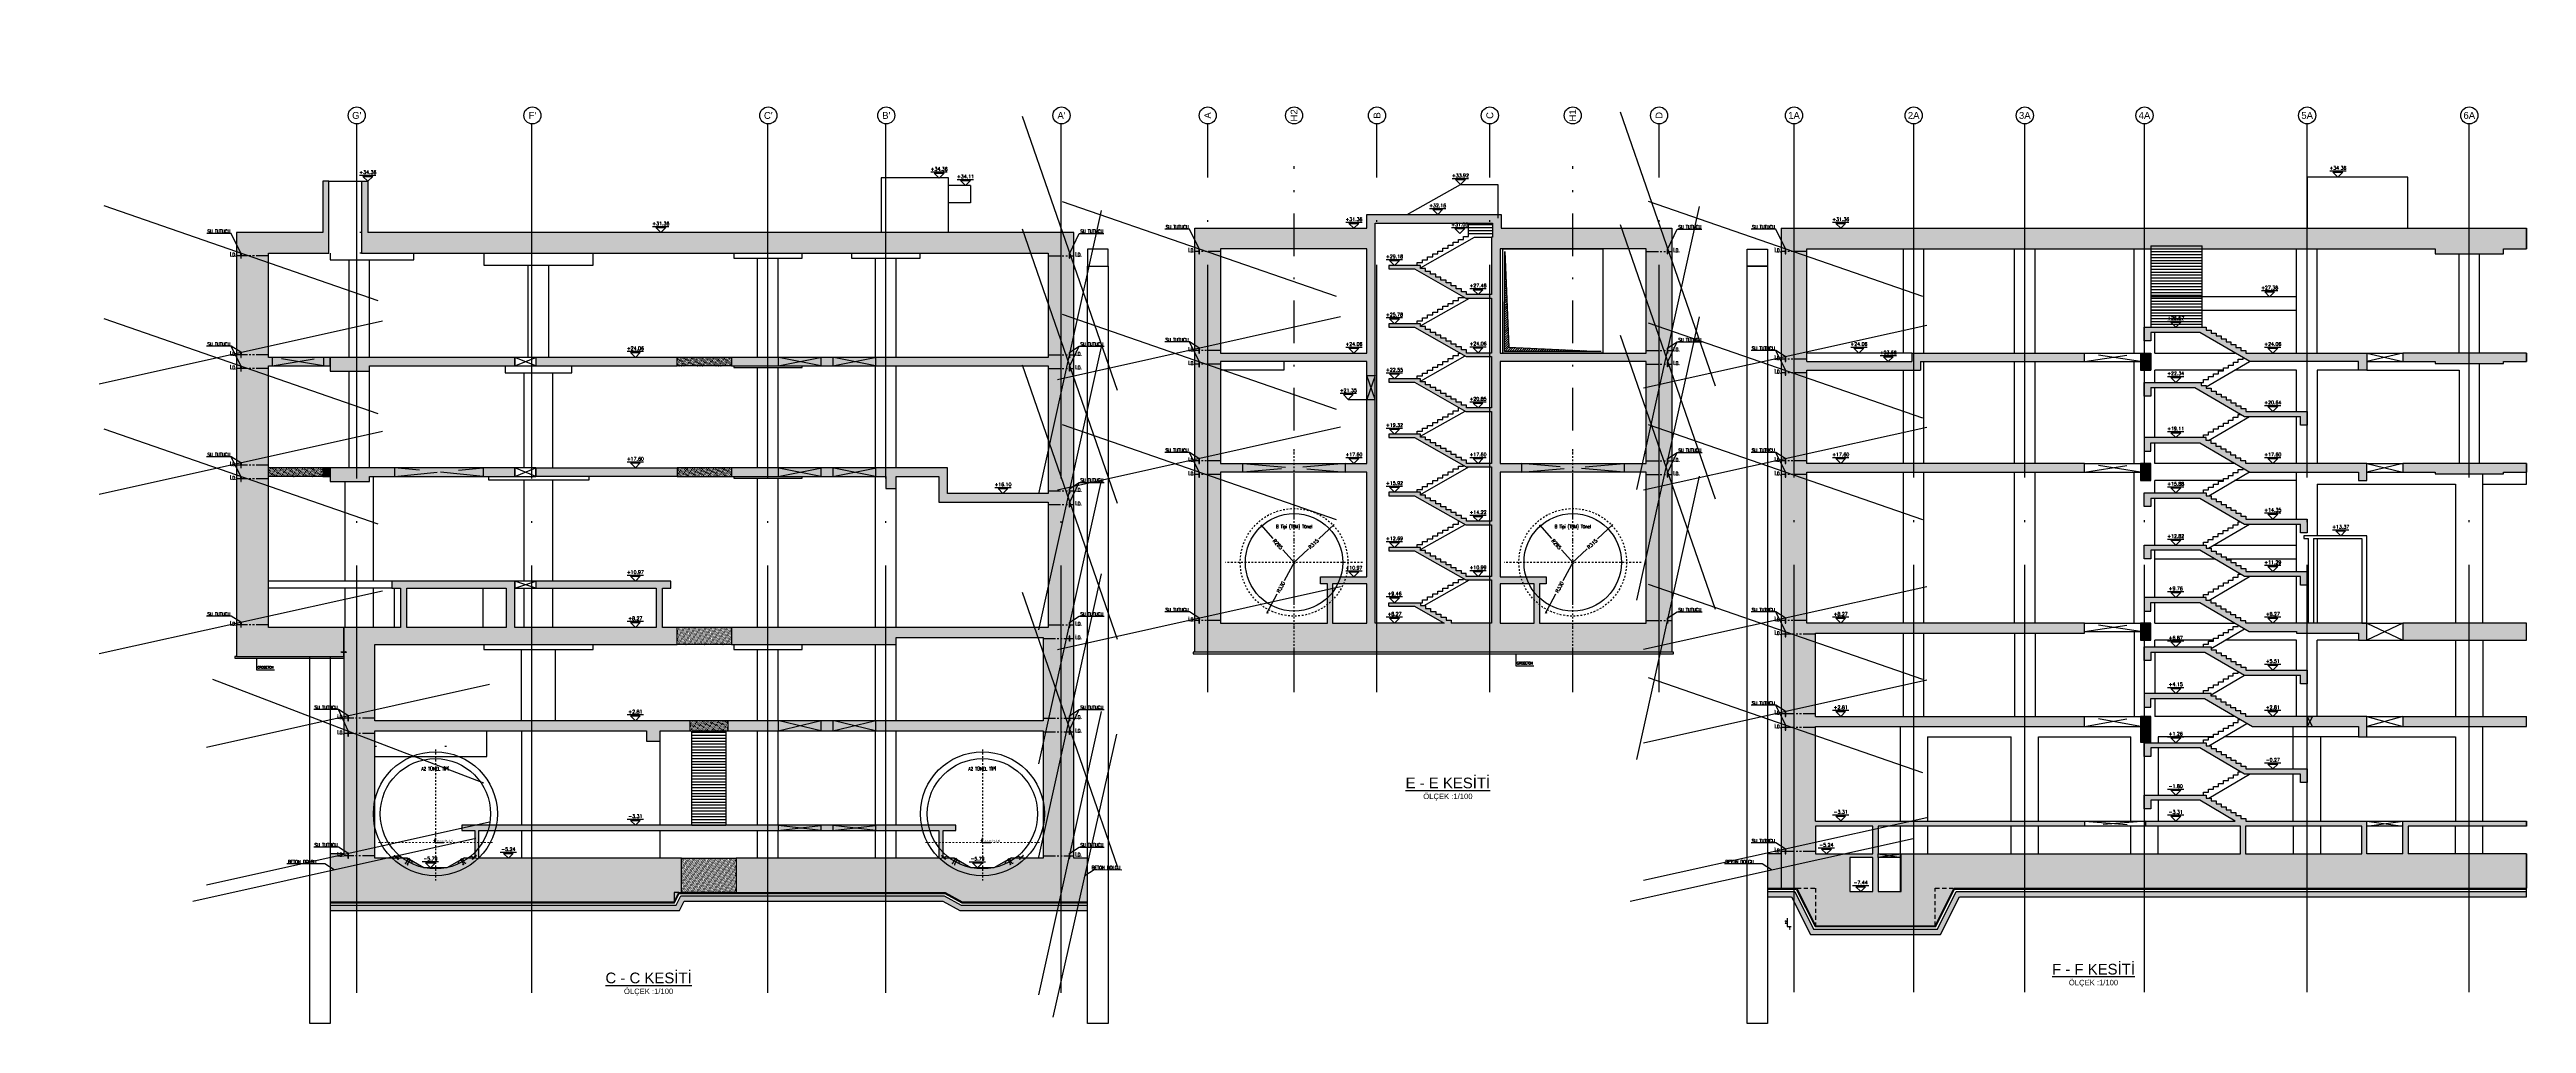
# Model space of a CAD drawing. Header units: millimetres. Extents: x 400382 to 401422, y 4543975 to 4544126.
# Drawn here: x 401022.1 to 401167, y 4544001.1 to 4544058 of the extents above; entities that cross this region are included whole.
import ezdxf
from ezdxf.enums import TextEntityAlignment as Align

# ---------------------------------------------------------------- set-up
doc = ezdxf.new("R2010")
doc.units = ezdxf.units.MM
for name, pattern in [('ACAD_ISO05W100', [33, 24, -3, 0, -3, 0, -3]), ('AKS', [3, 2.5, -0.25, 0, -0.25]), ('CIZGI', [0.4, 0.25, -0.15]), ('CONTINU', [0]), ('DASHDOT', [1, 0.5, -0.25, 0, -0.25]), ('DASHDOT2', [0.5, 0.25, -0.125, 0, -0.125]), ('Dot', [4, 0, -4]), ('HIDDEN', [0.375, 0.25, -0.125])]:
    doc.linetypes.add(name, pattern=pattern)
for name, color, linetype in [('aks prota', 2, 'AKS'), ('AXIS', 8, 'DASHDOT2'), ('boşluk prota', 2, 'Continuous'), ('boşluk taraması prota', 252, 'Continuous'), ('caks prota', 4, 'Continuous'), ('görünüş prota', 4, 'Continuous'), ('inşaat derzi prota', 11, 'Continuous'), ('KALIP', 1, 'Continuous'), ('kesik prota', 2, 'CIZGI'), ('kesit prota', 1, 'Continuous'), ('kesit tarama prota', 252, 'Continuous'), ('KOT', 7, 'Continuous'), ('kot prota', 4, 'Continuous'), ('LINE V2', 7, 'Continuous'), ('lkolon prota', 4, 'Continuous'), ('merdiven prota', 2, 'Continuous'), ('not prota', 2, 'Continuous'), ('not yazısı prota', 6, 'Continuous'), ('not çizgisi prota', 4, 'Continuous'), ('OLCU', 5, 'Continuous'), ('PRT-AL-TUNEL_EKSENI', 14, 'DASHDOT2'), ('PRT-CST-rc_level', 6, 'Continuous'), ('PRT-CST-rc_levermark', 4, 'Continuous'), ('st_s_not yazısı', 6, 'Continuous'), ('st_s_not çizgisi', 4, 'CIZGI'), ('st_s_su tutucu', 2, 'Continuous'), ('st_s_ölçü', 4, 'Continuous'), ('t35 prota', 3, 'Continuous'), ('taks prota', 7, 'Continuous'), ('tplan prota', 7, 'Continuous'), ('WATER STOP_B', 5, 'Continuous'), ('ölçü prota', 4, 'Continuous')]:
    doc.layers.add(name, color=color, linetype=linetype)
doc.layers.add('PRT-Geo-Axis', color=12, linetype='DASHDOT', lineweight=18)
doc.layers.add('PRT-KD-kazik', color=172, linetype='Continuous', lineweight=25)
doc.styles.add('Arial', font='Arial.ttf')
doc.styles.add('NOT', font='romanstw.shx')
doc.styles.add('OLCU', font='romanstw.shx')
doc.styles.add('SIMPLXTW', font='simplxtw.shx', dxfattribs={"width": 0.6, "height": 125})
doc.styles.get("Standard").update_dxf_attribs({"font": 'Arial.ttf'})
doc.styles.add('TAKS', font='Arial Unicode.ttf')
doc.styles.add('TEXT250', font='romanstw.shx', dxfattribs={"width": 0.8, "height": 25})
doc.styles.add('TSIMPLEX', font='romanstw.shx')
doc.styles.add('TUNNELCONSULT', font='Arial.ttf')
doc.dimstyles.new('1-100', dxfattribs={"dimscale": 0.5, "dimtxt": 2, "dimasz": 7.5, "dimexe": 3, "dimexo": 5, "dimgap": 5, "dimtad": 3, "dimdec": 1, "dimlfac": 2, "dimzin": 9, "dimdsep": 46, "dimtxsty": 'Standard', "dimblk": 'OBLIQUE', "dimcen": 0.09, "dimclrd": 3, "dimclre": 3, "dimclrt": 1, "dimadec": 3, "dimazin": 0, "dimtfac": 1, "dimtdec": 1, "dimtofl": 0, "dimtmove": 0, "dimatfit": 3, "dimfxl": 4, "dimtolj": 1, "dimtzin": 0, "dimarcsym": 0})
doc.dimstyles.new('1-50', dxfattribs={"dimtxt": 10, "dimasz": 4, "dimexe": 4, "dimexo": 8, "dimgap": 4, "dimtad": 1, "dimdec": 1, "dimrnd": 0.05, "dimzin": 9, "dimdsep": 46, "dimtxsty": 'OLCU', "dimblk1": 'OBLIQUE', "dimblk2": 'OBLIQUE', "dimsah": 1, "dimcen": 2, "dimdle": 4, "dimclrd": 4, "dimclre": 4, "dimclrt": 3, "dimadec": 1, "dimazin": 0, "dimtfac": 1, "dimtdec": 1, "dimtix": 1, "dimtmove": 2, "dimatfit": 3, "dimldrblk": 'OBLIQUE', "dimfxl": 1, "dimtvp": 1, "dimtolj": 1, "dimtzin": 1, "dimarcsym": 0})
pattern_1 = [(36, (401100.48613, 4543702.77292), (-0.014547592, 0.087543451), [0, -0.079375])]

# ---------------------------------------------------------------- blocks, each defined once
blk = doc.blocks.new('KOTK5')
at = {"layer": 'PRT-CST-rc_levermark'}
blk.add_line((217, 160), (-213, 160), dxfattribs=at)
blk.add_lwpolyline([(130, 130), (-130, 130), (0, 0)], close=True, dxfattribs=at)
at = {"layer": 'PRT-CST-rc_level', "style": 'OLCU'}
blk.add_attdef('000.00', text='', height=90, dxfattribs=at).set_placement((0, 193), align=Align.CENTER)
blk = doc.blocks.new('D')
at = {"layer": 'st_s_su tutucu', "linetype": 'CONTINU', "ltscale": 0.2}
for p, q in [((-39988, 52508), (-39993, 52508)), ((-39993, 52508), (-39993, 52507)), ((-39993, 52507), (-39991, 52506)), ((-39993, 52449), (-39991, 52450)), ((-39993, 52448), (-39993, 52449)), ((-39991, 52499), (-39992, 52499)), ((-39992, 52499), (-39992, 52498)), ((-39992, 52498), (-39991, 52498)), ((-39991, 52489), (-39992, 52489)), ((-39992, 52489), (-39992, 52488)), ((-39992, 52488), (-39991, 52488)), ((-39991, 52479), (-39992, 52479)), ((-39992, 52479), (-39992, 52478)), ((-39992, 52478), (-39991, 52478)), ((-39992, 52468), (-39992, 52469)), ((-39992, 52469), (-39991, 52469)), ((-39991, 52468), (-39992, 52468)), ((-39992, 52458), (-39992, 52459)), ((-39992, 52459), (-39991, 52459)), ((-39991, 52458), (-39992, 52458)), ((-39991, 52506), (-39991, 52499)), ((-39991, 52498), (-39991, 52489)), ((-39991, 52488), (-39991, 52479)), ((-39991, 52469), (-39991, 52478)), ((-39991, 52459), (-39991, 52468)), ((-39991, 52450), (-39991, 52458)), ((-39990, 52506), (-39988, 52507)), ((-39990, 52499), (-39990, 52506)), ((-39989, 52499), (-39990, 52499)), ((-39990, 52489), (-39990, 52498)), ((-39990, 52498), (-39989, 52498)), ((-39989, 52489), (-39990, 52489)), ((-39990, 52479), (-39990, 52488)), ((-39990, 52488), (-39989, 52488)), ((-39989, 52479), (-39990, 52479)), ((-39990, 52478), (-39989, 52478)), ((-39990, 52478), (-39990, 52469)), ((-39990, 52469), (-39989, 52469)), ((-39989, 52468), (-39990, 52468)), ((-39990, 52468), (-39990, 52459)), ((-39990, 52459), (-39989, 52459)), ((-39989, 52458), (-39990, 52458)), ((-39990, 52458), (-39990, 52450)), ((-39990, 52450), (-39988, 52449)), ((-39989, 52498), (-39989, 52499)), ((-39989, 52488), (-39989, 52489)), ((-39989, 52478), (-39989, 52479)), ((-39989, 52469), (-39989, 52468)), ((-39989, 52459), (-39989, 52458)), ((-39988, 52507), (-39988, 52508)), ((-39988, 52449), (-39988, 52448)), ((-39988, 52448), (-39993, 52448))]:
    blk.add_line(p, q, dxfattribs=at)
blk = doc.blocks.new('_Oblique')
at = {"layer": 'st_s_ölçü', "lineweight": -2}
blk.add_line((-0.5, -0.5), (0.5, 0.5), dxfattribs=at)
blk = doc.blocks.new('KESITKOT')
at = {"layer": 'KOT', "linetype": 'Continuous'}
h = blk.add_hatch(dxfattribs=at)
h.set_pattern_fill('ANSI31', color=5, scale=200, angle=45, style=0)
h.set_pattern_definition([(90, (63253.653, -35392.017), (25, 5e-15), [])])
h.paths.add_polyline_path([(-150, 260), (0, 260), (0, 0)])
at = {"layer": 'KOT', "color": 4, "linetype": 'Continuous'}
for p, q in [((75, 260), (-150, 260)), ((0, 0), (-150, 260)), ((0, 0), (0, 520)), ((0, 0), (1000, 0))]:
    blk.add_line(p, q, dxfattribs=at)
at = {"layer": 'KOT', "color": 7, "linetype": 'Continuous', "style": 'SIMPLXTW', "width": 0.7}
blk.add_attdef('%%P0.000', (216, 100), '', height=200, dxfattribs=at)
blk = doc.blocks.new('A$C05c5180b')
at = {"layer": 'AXIS', "color": 8, "linetype": 'DASHDOT', "ltscale": 3}
blk.add_line((909, 7722), (909, 60), dxfattribs=at)
at = {"layer": 'KALIP'}
for p, q in [((-1158, 1480), (-1585, 1325)), ((2977, 1480), (3404, 1325)), ((-955, 1324), (-806, 1383)), ((-806, 1383), (-459, 1183)), ((-435, 1024), (-459, 1183)), ((2254, 1024), (2278, 1183)), ((2624, 1383), (2278, 1183)), ((2774, 1324), (2624, 1383))]:
    blk.add_line(p, q, dxfattribs=at)
at = {"layer": 'KALIP', "elevation": 0}
for points in [[(-638, 1333), (-658, 1298), (-606, 1268), (-586, 1303)], [(2457, 1333), (2477, 1298), (2425, 1268), (2405, 1303)]]:
    blk.add_lwpolyline(points, close=True, dxfattribs=at)
at = {"layer": 'KALIP'}
for radius in [3625, 3225]:
    blk.add_circle((909, 3955), radius, dxfattribs=at)
at = {"layer": 'LINE V2', "color": 4, "elevation": 0}
for points in [[(-861, 1086, 1), (-818, 1061), (-696, 1274, -0.4142136), (-668, 1281), (-616, 1251, -0.4142136), (-609, 1224), (-731, 1011, 1), (-688, 986, -1)], [(2680, 1086, -1), (2637, 1061), (2514, 1274, 0.4142136), (2487, 1281), (2435, 1251, 0.4142136), (2428, 1224), (2550, 1011, -1), (2507, 986, 1)]]:
    blk.add_lwpolyline(points, format="xyb", dxfattribs=at)
for points in [[(-729, 1316), (-556, 1216), (-546, 1233), (-719, 1333)], [(2548, 1316), (2374, 1216), (2364, 1233), (2538, 1333)]]:
    blk.add_lwpolyline(points, close=True, dxfattribs=at)
at = {"layer": 'PRT-Geo-Axis', "linetype": 'DASHDOT', "ltscale": 3}
blk.add_line((4252, 2280), (-2415, 2280), dxfattribs=at)
at = {"layer": 'WATER STOP_B', "color": 3}
for points in [[(-1339, 1405, 0.5773503), (-1339, 1408), (-1368, 1436, 0.5773503), (-1371, 1435), (-1378, 1408, -0.5773503), (-1381, 1407), (-1419, 1444), (-1424, 1439), (-1427, 1443), (-1422, 1447), (-1450, 1474), (-1454, 1469), (-1458, 1472), (-1453, 1477), (-1470, 1493), (-1488, 1490), (-1492, 1494), (-1467, 1520), (-1463, 1515), (-1466, 1498), (-1449, 1481), (-1444, 1486), (-1441, 1483), (-1445, 1478), (-1418, 1452), (-1414, 1457), (-1410, 1453), (-1415, 1448), (-1383, 1418, 0.5773503), (-1380, 1419), (-1374, 1445, -0.5773503), (-1370, 1446), (-1329, 1405, -0.5773503), (-1330, 1402), (-1355, 1395, 0.5773503), (-1356, 1392), (-1324, 1361), (-1320, 1366), (-1316, 1363), (-1321, 1358), (-1294, 1332), (-1289, 1337), (-1285, 1333), (-1290, 1328), (-1273, 1312), (-1255, 1316), (-1251, 1312), (-1276, 1286), (-1280, 1290), (-1277, 1308), (-1294, 1324), (-1299, 1319), (-1302, 1323), (-1298, 1327), (-1325, 1354), (-1330, 1349), (-1333, 1352), (-1328, 1357), (-1366, 1394, -0.5773503), (-1366, 1397)], [(3158, 1405, -0.5773503), (3157, 1408), (3186, 1436, -0.5773503), (3190, 1435), (3196, 1408, 0.5773503), (3200, 1407), (3238, 1444), (3242, 1439), (3246, 1443), (3241, 1447), (3268, 1474), (3273, 1469), (3277, 1472), (3272, 1477), (3289, 1493), (3307, 1490), (3311, 1494), (3286, 1520), (3282, 1515), (3285, 1498), (3268, 1481), (3263, 1486), (3260, 1483), (3264, 1478), (3237, 1452), (3232, 1457), (3229, 1453), (3234, 1448), (3202, 1418, -0.5773503), (3199, 1419), (3193, 1445, 0.5773503), (3189, 1446), (3148, 1405, 0.5773503), (3148, 1402), (3174, 1395, -0.5773503), (3174, 1392), (3143, 1361), (3138, 1366), (3135, 1363), (3140, 1358), (3112, 1332), (3108, 1337), (3104, 1333), (3109, 1328), (3092, 1312), (3074, 1316), (3070, 1312), (3095, 1286), (3099, 1290), (3096, 1308), (3113, 1324), (3118, 1319), (3121, 1323), (3117, 1327), (3144, 1354), (3148, 1349), (3152, 1352), (3147, 1357), (3185, 1394, 0.5773503), (3184, 1397)]]:
    blk.add_lwpolyline(points, format="xyb", close=True, dxfattribs=at)
at = {"layer": 'OLCU'}
ref = blk.add_blockref('KESITKOT', (909, 2280), dxfattribs=dict(at, xscale=0.4999999999987873, yscale=0.4999999999987873, zscale=0.4999999999987873))
ref.add_attrib('%%P0.000', '%%P0.000 (R.Ü.K)', (1017, 2330), dxfattribs={"layer": 'KOT', "color": 1, "linetype": 'Continuous', "height": 100, "style": 'TUNNELCONSULT'})
at = {"layer": 'not prota', "style": 'TEXT250', "width": 0.7}
blk.add_text('A2 TÜNEL TİPİ', height=200, dxfattribs=at).set_placement((891, 6585), align=Align.MIDDLE_CENTER)
blk = doc.blocks.new('*D18')
at = {"layer": 'DEFPOINTS', "color": 0, "transparency": 16777216}
for p in [(-456, 110), (-266, -103)]:
    blk.add_point(p, dxfattribs=at)
at = {"layer": 'st_s_ölçü', "color": 4, "lineweight": -2, "transparency": 16777216}
for p, q in [((-461, 116), (-390, 36)), ((-260, -109), (-332, -29))]:
    blk.add_line(p, q, dxfattribs=at)
at = {"layer": 'st_s_ölçü', "color": 4, "lineweight": -2, "transparency": 16777216, "xscale": 8, "yscale": 8, "zscale": 8, "rotation": 131.8058995973175}
blk.add_blockref('_Oblique', (-456, 110), dxfattribs=at)
at = {"layer": 'st_s_ölçü', "color": 3, "transparency": 16777216, "insert": (-361, 3), "char_height": 20, "attachment_point": 5, "rotation": 311.8059, "style": 'OLCU'}
blk.add_mtext('\\A1;R285', dxfattribs=at)
blk = doc.blocks.new('*D19')
at = {"layer": 'DEFPOINTS', "color": 0, "transparency": 16777216}
for p in [(-36, 113), (-266, -103)]:
    blk.add_point(p, dxfattribs=at)
at = {"layer": 'st_s_ölçü', "color": 4, "lineweight": -2, "transparency": 16777216}
for p, q in [((-31, 118), (-121, 34)), ((-272, -108), (-182, -24))]:
    blk.add_line(p, q, dxfattribs=at)
at = {"layer": 'st_s_ölçü', "color": 4, "lineweight": -2, "transparency": 16777216, "xscale": 8, "yscale": 8, "zscale": 8, "rotation": 43.24583088137385}
blk.add_blockref('_Oblique', (-36, 113), dxfattribs=at)
at = {"layer": 'st_s_ölçü', "color": 3, "transparency": 16777216, "insert": (-151, 5), "char_height": 20, "attachment_point": 5, "rotation": 43.2458, "style": 'OLCU'}
blk.add_mtext('\\A1;R315', dxfattribs=at)
blk = doc.blocks.new('*D20')
at = {"layer": 'DEFPOINTS', "color": 0, "transparency": 16777216}
for p in [(-266, -103), (-421, -394)]:
    blk.add_point(p, dxfattribs=at)
at = {"layer": 'lkolon prota', "color": 4, "lineweight": -2, "transparency": 16777216}
for p, q in [((-262, -96), (-323, -210)), ((-425, -401), (-364, -287))]:
    blk.add_line(p, q, dxfattribs=at)
at = {"layer": 'lkolon prota', "color": 4, "lineweight": -2, "transparency": 16777216, "xscale": 8, "yscale": 8, "zscale": 8, "rotation": 241.9351701811658}
blk.add_blockref('_Oblique', (-421, -394), dxfattribs=at)
at = {"layer": 'lkolon prota', "color": 3, "transparency": 16777216, "insert": (-343, -248), "char_height": 20, "attachment_point": 5, "rotation": 61.9352, "style": 'OLCU'}
blk.add_mtext('\\A1;R330', dxfattribs=at)
blk = doc.blocks.new('A$C127942D9')
at = {"layer": 'aks prota', "ltscale": 2}
blk.add_line((-265.793, -631.684), (-265.793, 559.681), dxfattribs=at)
at = {"layer": 'aks prota'}
blk.add_line((135.187, -102.854), (-666.774, -102.854), dxfattribs=at)
at = {"layer": 'görünüş prota', "color": 6, "linetype": 'CIZGI', "ltscale": 2}
blk.add_circle((-265.793, -102.854), 315, dxfattribs=at)
at = {"layer": 'görünüş prota', "color": 6}
blk.add_circle((-265.793, -102.854), 285, dxfattribs=at)
at = {"layer": 'not prota', "style": 'TEXT250', "width": 0.7}
blk.add_text('B Tipi (TBM) Tünel', height=20, dxfattribs=at).set_placement((-265.793, 106.819), align=Align.MIDDLE_CENTER)
at = {"layer": 'lkolon prota'}
dim = blk.add_radius_dim(center=(-265.793, -102.854), mpoint=(-421.048, -394.051), dimstyle='1-100', dxfattribs=at)
dim.commit()
dim.dimension.update_dxf_attribs({"geometry": '*D20', "text_midpoint": (-343.421, -248.453), "dimtype": 132})
at = {"layer": 'st_s_ölçü'}
for mpoint, picture, middle in [((-455.777, 109.587), '*D18', (-360.785, 3.366)), ((-36.341, 112.962), '*D19', (-151.067, 5.054))]:
    dim = blk.add_radius_dim(center=(-265.793, -102.854), mpoint=mpoint, dimstyle='1-100', dxfattribs=at)
    dim.commit()
    dim.dimension.update_dxf_attribs({"geometry": picture, "text_midpoint": middle, "dimtype": 132})

msp = doc.modelspace()

# ---------------------------------------------------------------- hatches: boundary and pattern name
at = {"layer": 'boşluk taraması prota', "ltscale": 2}
h = msp.add_hatch(dxfattribs=at)
h.set_pattern_fill('ANSI31', color=256, scale=0.03, style=0)
h.set_pattern_definition([(45, (400404.973835, 4543629.07675), (-0.067351921, 0.067351921), [])])
h.paths.add_polyline_path([(401107.212, 4544046.212), (401107.464, 4544040.602), (401112.848, 4544040.365), (401107.198, 4544040.365)])
at = {"layer": 'kesit tarama prota'}
h = msp.add_hatch(color=256, dxfattribs=at)
h.dxf.hatch_style = 1
h.paths.add_polyline_path([(401034.894, 4544046.113), (401038.437, 4544046.113), (401038.438, 4544050.313), (401038.089, 4544050.313), (401038.089, 4544047.313), (401033.04, 4544047.313), (401033.04, 4544022.523), (401039.313, 4544022.523), (401039.313, 4544024.223), (401034.894, 4544024.223), (401034.894, 4544039.513), (401038.515, 4544039.513), (401038.515, 4544040.013), (401034.894, 4544040.013)])
h = msp.add_hatch(color=256, dxfattribs=at)
h.dxf.hatch_style = 1
h.paths.add_polyline_path([(401082.013, 4544047.313), (401040.715, 4544047.313), (401040.715, 4544050.313), (401040.344, 4544050.313), (401040.344, 4544046.113), (401069.013, 4544046.113), (401073.013, 4544046.113), (401080.513, 4544046.113), (401080.513, 4544040.013), (401061.99, 4544040.013), (401061.99, 4544039.513), (401080.513, 4544039.513), (401080.513, 4544032.053), (401074.613, 4544032.053), (401074.613, 4544033.553), (401061.99, 4544033.553), (401061.99, 4544033.053), (401071.013, 4544033.053), (401071.013, 4544032.353), (401071.613, 4544032.353), (401071.613, 4544033.053), (401074.113, 4544033.053), (401074.113, 4544031.553), (401080.513, 4544031.553), (401080.513, 4544024.223), (401061.99, 4544024.223), (401061.99, 4544023.223), (401071.613, 4544023.223), (401071.613, 4544023.623), (401080.213, 4544023.623), (401080.213, 4544018.763), (401061.763, 4544018.763), (401061.763, 4544018.163), (401080.213, 4544018.163), (401080.213, 4544010.713), (401078.323, 4544010.713), (401077.333, 4544010.163), (401075.993, 4544010.163), (401075.004, 4544010.713), (401074.363, 4544010.713), (401074.363, 4544012.343), (401075.113, 4544012.343), (401075.113, 4544012.643), (401046.213, 4544012.643), (401046.213, 4544012.343), (401046.963, 4544012.343), (401046.963, 4544010.713), (401046.323, 4544010.713), (401045.333, 4544010.163), (401043.993, 4544010.163), (401043.004, 4544010.713), (401041.113, 4544010.713), (401041.113, 4544018.163), (401057.013, 4544018.163), (401057.013, 4544017.563), (401057.813, 4544017.563), (401057.813, 4544018.163), (401059.563, 4544018.163), (401059.563, 4544018.763), (401041.115, 4544018.763), (401041.115, 4544023.223), (401058.815, 4544023.223), (401058.815, 4544024.223), (401057.947, 4544024.223), (401057.947, 4544026.523), (401058.441, 4544026.523), (401058.441, 4544026.923), (401050.53, 4544026.923), (401050.53, 4544026.523), (401057.576, 4544026.523), (401057.576, 4544024.223), (401049.319, 4544024.223), (401049.319, 4544026.923), (401042.125, 4544026.923), (401042.125, 4544026.523), (401042.619, 4544026.523), (401042.619, 4544024.223), (401039.313, 4544024.223), (401039.313, 4544010.965), (401038.513, 4544010.965), (401038.513, 4544008.163), (401058.627, 4544008.163), (401058.902, 4544008.713), (401059.063, 4544008.713), (401059.063, 4544010.713), (401047.213, 4544010.713), (401047.213, 4544012.343), (401074.113, 4544012.343), (401074.113, 4544010.713), (401062.263, 4544010.713), (401062.263, 4544008.713), (401074.485, 4544008.713), (401075.475, 4544008.163), (401077.852, 4544008.163), (401078.841, 4544008.163), (401082.813, 4544008.163), (401082.813, 4544010.713), (401082.013, 4544010.713)])
h.paths.add_polyline_path([(401048.809, 4544026.523), (401048.809, 4544024.223), (401042.99, 4544024.223), (401042.99, 4544026.523)], flags=16)
h = msp.add_hatch(color=256, dxfattribs=at)
h.dxf.hatch_style = 1
h.paths.add_polyline_path([(401116.992, 4544047.565), (401107.002, 4544047.565), (401107.002, 4544048.365), (401099.142, 4544048.365), (401099.142, 4544047.565), (401089.092, 4544047.565), (401089.092, 4544022.775), (401116.992, 4544022.775)])
h.paths.add_polyline_path([(401099.142, 4544024.475), (401097.142, 4544024.475), (401097.142, 4544026.775), (401099.142, 4544026.775)], flags=16)
h.paths.add_polyline_path([(401099.642, 4544024.475), (401099.642, 4544047.865), (401106.502, 4544047.865), (401106.502, 4544047.055), (401106.442, 4544047.055), (401106.442, 4544046.365), (401106.442, 4544043.685), (401104.982, 4544043.685), (401104.982, 4544043.855), (401104.682, 4544043.855), (401104.682, 4544044.025), (401104.382, 4544044.025), (401104.382, 4544044.195), (401104.082, 4544044.195), (401104.082, 4544044.365), (401103.782, 4544044.365), (401103.782, 4544044.535), (401103.482, 4544044.535), (401103.482, 4544044.705), (401103.182, 4544044.705), (401103.182, 4544044.875), (401102.882, 4544044.875), (401102.882, 4544045.045), (401102.582, 4544045.045), (401102.582, 4544045.215), (401102.282, 4544045.215), (401102.282, 4544045.385), (401100.442, 4544045.385), (401100.442, 4544045.185), (401101.93, 4544045.185), (401104.93, 4544043.485), (401106.442, 4544043.485), (401106.442, 4544040.265), (401104.982, 4544040.265), (401104.982, 4544040.455), (401104.682, 4544040.455), (401104.682, 4544040.625), (401104.382, 4544040.625), (401104.382, 4544040.795), (401104.082, 4544040.795), (401104.082, 4544040.965), (401103.782, 4544040.965), (401103.782, 4544041.135), (401103.482, 4544041.135), (401103.482, 4544041.305), (401103.182, 4544041.305), (401103.182, 4544041.475), (401102.882, 4544041.475), (401102.882, 4544041.645), (401102.582, 4544041.645), (401102.582, 4544041.815), (401102.282, 4544041.815), (401102.282, 4544041.985), (401100.442, 4544041.985), (401100.442, 4544041.785), (401101.931, 4544041.785), (401104.966, 4544040.065), (401106.442, 4544040.065), (401106.442, 4544037.055), (401104.982, 4544037.055), (401104.982, 4544037.225), (401104.682, 4544037.225), (401104.682, 4544037.395), (401104.382, 4544037.395), (401104.382, 4544037.565), (401104.082, 4544037.565), (401104.082, 4544037.735), (401103.782, 4544037.735), (401103.782, 4544037.905), (401103.482, 4544037.905), (401103.482, 4544038.075), (401103.182, 4544038.075), (401103.182, 4544038.245), (401102.882, 4544038.245), (401102.882, 4544038.415), (401102.582, 4544038.415), (401102.582, 4544038.585), (401102.282, 4544038.585), (401102.282, 4544038.755), (401100.442, 4544038.755), (401100.442, 4544038.555), (401101.93, 4544038.555), (401104.93, 4544036.855), (401106.442, 4544036.855), (401106.442, 4544033.805), (401104.972, 4544033.805), (401104.972, 4544033.995), (401104.682, 4544033.995), (401104.682, 4544034.165), (401104.382, 4544034.165), (401104.382, 4544034.335), (401104.082, 4544034.335), (401104.082, 4544034.505), (401103.782, 4544034.505), (401103.782, 4544034.675), (401103.482, 4544034.675), (401103.482, 4544034.845), (401103.182, 4544034.845), (401103.182, 4544035.015), (401102.882, 4544035.015), (401102.882, 4544035.185), (401102.582, 4544035.185), (401102.582, 4544035.355), (401102.282, 4544035.355), (401102.282, 4544035.525), (401100.442, 4544035.525), (401100.442, 4544035.325), (401101.93, 4544035.325), (401104.965, 4544033.605), (401106.442, 4544033.605), (401106.442, 4544030.425), (401104.982, 4544030.425), (401104.982, 4544030.595), (401104.682, 4544030.595), (401104.682, 4544030.765), (401104.382, 4544030.765), (401104.382, 4544030.935), (401104.082, 4544030.935), (401104.082, 4544031.105), (401103.782, 4544031.105), (401103.782, 4544031.275), (401103.482, 4544031.275), (401103.482, 4544031.445), (401103.182, 4544031.445), (401103.182, 4544031.615), (401102.882, 4544031.615), (401102.882, 4544031.785), (401102.582, 4544031.785), (401102.582, 4544031.955), (401102.282, 4544031.955), (401102.282, 4544032.125), (401100.442, 4544032.125), (401100.442, 4544031.925), (401101.93, 4544031.925), (401104.93, 4544030.225), (401106.442, 4544030.225), (401106.442, 4544027.195), (401104.957, 4544027.195), (401104.957, 4544027.365), (401104.682, 4544027.365), (401104.682, 4544027.535), (401104.382, 4544027.535), (401104.382, 4544027.705), (401104.082, 4544027.705), (401104.082, 4544027.875), (401103.782, 4544027.875), (401103.782, 4544028.045), (401103.482, 4544028.045), (401103.482, 4544028.215), (401103.182, 4544028.215), (401103.182, 4544028.385), (401102.882, 4544028.385), (401102.882, 4544028.555), (401102.582, 4544028.555), (401102.582, 4544028.725), (401102.282, 4544028.725), (401102.282, 4544028.895), (401100.442, 4544028.895), (401100.442, 4544028.695), (401101.93, 4544028.695), (401104.93, 4544026.995), (401106.442, 4544026.995), (401106.442, 4544024.475), (401104.082, 4544024.475), (401104.082, 4544024.645), (401103.782, 4544024.645), (401103.782, 4544024.815), (401103.482, 4544024.815), (401103.482, 4544024.985), (401103.182, 4544024.985), (401103.182, 4544025.155), (401102.882, 4544025.155), (401102.882, 4544025.325), (401102.582, 4544025.325), (401102.582, 4544025.495), (401102.282, 4544025.495), (401102.282, 4544025.665), (401100.442, 4544025.665), (401100.442, 4544025.465), (401101.93, 4544025.465), (401103.677, 4544024.475)], flags=16)
h.paths.add_polyline_path([(401096.842, 4544024.475), (401090.592, 4544024.475), (401090.592, 4544033.305), (401099.142, 4544033.305), (401099.142, 4544027.175), (401096.442, 4544027.175), (401096.442, 4544026.775), (401096.842, 4544026.775)], flags=16)
h.paths.add_polyline_path([(401106.942, 4544024.475), (401106.942, 4544026.775), (401108.942, 4544026.775), (401108.942, 4544024.475)], flags=16)
h.paths.add_polyline_path([(401106.942, 4544027.175), (401106.942, 4544033.305), (401115.492, 4544033.305), (401115.492, 4544024.475), (401109.242, 4544024.475), (401109.242, 4544026.775), (401109.642, 4544026.775), (401109.642, 4544027.175)], flags=16)
h.paths.add_polyline_path([(401099.142, 4544033.805), (401090.592, 4544033.805), (401090.592, 4544039.765), (401099.142, 4544039.765)], flags=16)
h.paths.add_polyline_path([(401106.942, 4544033.805), (401106.942, 4544039.765), (401115.492, 4544039.765), (401115.492, 4544033.805)], flags=16)
h.paths.add_polyline_path([(401099.142, 4544040.265), (401090.592, 4544040.265), (401090.592, 4544046.365), (401099.142, 4544046.365)], flags=16)
h.paths.add_polyline_path([(401106.942, 4544040.265), (401106.942, 4544046.365), (401115.492, 4544046.365), (401115.492, 4544040.265)], flags=16)
h = msp.add_hatch(color=256, dxfattribs=at)
h.dxf.hatch_style = 1
h.paths.add_polyline_path([(401166.98, 4544010.965), (401160.052, 4544010.965), (401160.052, 4544012.595), (401166.98, 4544012.595), (401166.98, 4544012.895), (401159.752, 4544012.895), (401159.752, 4544010.965), (401157.652, 4544010.965), (401157.652, 4544012.895), (401150.566, 4544012.895), (401150.566, 4544013.048), (401150.276, 4544013.048), (401150.276, 4544013.218), (401149.986, 4544013.218), (401149.986, 4544013.388), (401149.696, 4544013.388), (401149.696, 4544013.558), (401149.406, 4544013.558), (401149.406, 4544013.728), (401149.116, 4544013.728), (401149.116, 4544013.898), (401148.826, 4544013.898), (401148.826, 4544014.068), (401148.536, 4544014.068), (401148.536, 4544014.238), (401148.246, 4544014.238), (401148.246, 4544014.408), (401144.611, 4544014.408), (401144.611, 4544013.609), (401145.011, 4544013.609), (401145.011, 4544014.108), (401147.875, 4544014.108), (401149.944, 4544012.895), (401144.711, 4544012.895), (401144.711, 4544012.595), (401150.25, 4544012.595), (401150.25, 4544010.965), (401129.052, 4544010.965), (401129.052, 4544012.595), (401141.136, 4544012.595), (401141.136, 4544012.895), (401125.386, 4544012.895), (401125.386, 4544018.415), (401141.136, 4544018.415), (401141.136, 4544019.015), (401125.386, 4544019.015), (401125.386, 4544023.875), (401141.136, 4544023.875), (401141.136, 4544024.475), (401124.886, 4544024.475), (401124.886, 4544033.305), (401141.136, 4544033.305), (401141.136, 4544033.805), (401124.886, 4544033.805), (401124.886, 4544039.265), (401131.536, 4544039.265), (401131.536, 4544039.765), (401141.136, 4544039.765), (401141.136, 4544040.265), (401131.036, 4544040.265), (401131.036, 4544039.765), (401124.886, 4544039.765), (401124.886, 4544046.365), (401161.635, 4544046.365), (401161.635, 4544046.065), (401165.635, 4544046.065), (401165.635, 4544046.365), (401166.974, 4544046.365), (401166.974, 4544047.565), (401123.386, 4544047.565), (401123.386, 4544008.965), (401124.302, 4544008.965), (401125.402, 4544006.765), (401132.402, 4544006.765), (401133.502, 4544008.965), (401166.98, 4544008.965)])
h.paths.add_polyline_path([(401150.55, 4544010.965), (401150.55, 4544012.595), (401157.352, 4544012.595), (401157.352, 4544010.965)], flags=16)
h.paths.add_polyline_path([(401130.402, 4544008.765), (401129.052, 4544008.765), (401129.052, 4544010.765), (401130.402, 4544010.765)], flags=16)
h.paths.add_polyline_path([(401128.752, 4544008.765), (401127.402, 4544008.765), (401127.402, 4544010.765), (401128.752, 4544010.765)], flags=16)
h.paths.add_polyline_path([(401128.752, 4544010.965), (401125.386, 4544010.965), (401125.386, 4544012.595), (401128.752, 4544012.595)], flags=16)
h = msp.add_hatch(color=256, dxfattribs=at)
h.dxf.hatch_style = 1
h.paths.add_polyline_path([(401157.652, 4544040.265), (401150.567, 4544040.265), (401150.567, 4544040.418), (401150.277, 4544040.418), (401150.277, 4544040.588), (401149.987, 4544040.588), (401149.987, 4544040.758), (401149.697, 4544040.758), (401149.697, 4544040.928), (401149.407, 4544040.928), (401149.407, 4544041.098), (401149.117, 4544041.098), (401149.117, 4544041.268), (401148.827, 4544041.268), (401148.827, 4544041.438), (401148.537, 4544041.438), (401148.537, 4544041.608), (401148.247, 4544041.608), (401148.247, 4544041.778), (401144.611, 4544041.778), (401144.611, 4544040.979), (401145.011, 4544040.979), (401145.011, 4544041.478), (401147.876, 4544041.478), (401150.798, 4544039.765), (401157.152, 4544039.765), (401157.152, 4544039.265), (401157.652, 4544039.265)])
h = msp.add_hatch(color=256, dxfattribs=at)
h.dxf.hatch_style = 1
h.paths.add_polyline_path([(401040.814, 4544039.513), (401049.319, 4544039.513), (401049.319, 4544040.013), (401038.515, 4544040.013), (401038.515, 4544039.213), (401040.814, 4544039.213)])
h = msp.add_hatch(color=256, dxfattribs=at)
h.dxf.hatch_style = 1
h.paths.add_polyline_path([(401058.815, 4544040.013), (401050.53, 4544040.013), (401050.53, 4544039.513), (401058.815, 4544039.513)])
h = msp.add_hatch(dxfattribs=at)
h.set_pattern_fill('DOTS', color=2, scale=0.05, angle=36)
h.set_pattern_definition(pattern_1)
h.paths.add_polyline_path([(401061.99, 4544040.013), (401058.815, 4544040.013), (401058.815, 4544039.513), (401061.99, 4544039.513)])
h = msp.add_hatch(color=256, dxfattribs=at)
h.dxf.hatch_style = 1
h.paths.add_polyline_path([(401145.011, 4544040.265), (401144.411, 4544040.265), (401144.411, 4544039.265), (401145.011, 4544039.265)])
h = msp.add_hatch(color=256, dxfattribs=at)
h.dxf.hatch_style = 1
h.paths.add_polyline_path([(401166.974, 4544040.265), (401159.752, 4544040.265), (401159.752, 4544039.765), (401161.635, 4544039.765), (401161.635, 4544039.665), (401165.635, 4544039.665), (401165.635, 4544039.765), (401166.974, 4544039.765)])
h = msp.add_hatch(color=256, dxfattribs=at)
h.dxf.hatch_style = 1
h.paths.add_polyline_path([(401154.161, 4544036.848), (401150.567, 4544036.848), (401150.567, 4544037.018), (401150.277, 4544037.018), (401150.277, 4544037.188), (401149.987, 4544037.188), (401149.987, 4544037.358), (401149.697, 4544037.358), (401149.697, 4544037.528), (401149.407, 4544037.528), (401149.407, 4544037.698), (401149.117, 4544037.698), (401149.117, 4544037.868), (401148.827, 4544037.868), (401148.827, 4544038.038), (401148.537, 4544038.038), (401148.537, 4544038.208), (401148.247, 4544038.208), (401148.247, 4544038.378), (401147.957, 4544038.378), (401147.957, 4544038.548), (401144.611, 4544038.548), (401144.611, 4544037.749), (401145.011, 4544037.749), (401145.011, 4544038.248), (401147.586, 4544038.248), (401150.486, 4544036.548), (401153.761, 4544036.548), (401153.761, 4544036.049), (401154.161, 4544036.049)])
h = msp.add_hatch(color=256, dxfattribs=at)
h.dxf.hatch_style = 1
h.paths.add_polyline_path([(401157.652, 4544033.805), (401150.567, 4544033.805), (401150.567, 4544033.958), (401150.277, 4544033.958), (401150.277, 4544034.128), (401149.987, 4544034.128), (401149.987, 4544034.298), (401149.697, 4544034.298), (401149.697, 4544034.468), (401149.407, 4544034.468), (401149.407, 4544034.638), (401149.117, 4544034.638), (401149.117, 4544034.808), (401148.827, 4544034.808), (401148.827, 4544034.978), (401148.537, 4544034.978), (401148.537, 4544035.148), (401148.247, 4544035.148), (401148.247, 4544035.318), (401147.706, 4544035.318), (401144.611, 4544035.318), (401144.611, 4544034.519), (401145.011, 4544034.519), (401145.011, 4544035.018), (401147.876, 4544035.018), (401150.798, 4544033.305), (401157.152, 4544033.305), (401157.152, 4544032.805), (401157.652, 4544032.805)])
h = msp.add_hatch(dxfattribs=at)
h.set_pattern_fill('DOTS', color=2, scale=0.05, angle=36)
h.set_pattern_definition(pattern_1)
h.paths.add_polyline_path([(401038.086, 4544033.053), (401038.086, 4544033.553), (401034.894, 4544033.553), (401034.894, 4544033.053)])
h = msp.add_hatch(color=256, dxfattribs=at)
h.dxf.hatch_style = 1
h.paths.add_polyline_path([(401038.086, 4544033.053), (401038.515, 4544033.053), (401038.515, 4544033.553), (401038.086, 4544033.553)])
h = msp.add_hatch(color=256, dxfattribs=at)
h.dxf.hatch_style = 1
h.paths.add_polyline_path([(401040.814, 4544033.053), (401049.319, 4544033.053), (401049.319, 4544033.553), (401038.515, 4544033.553), (401038.515, 4544032.753), (401040.814, 4544032.753)])
h = msp.add_hatch(color=256, dxfattribs=at)
h.dxf.hatch_style = 1
h.paths.add_polyline_path([(401058.815, 4544033.553), (401050.53, 4544033.553), (401050.53, 4544033.053), (401058.815, 4544033.053)])
h = msp.add_hatch(dxfattribs=at)
h.set_pattern_fill('DOTS', color=2, scale=0.05, angle=36)
h.set_pattern_definition(pattern_1)
h.paths.add_polyline_path([(401061.99, 4544033.553), (401058.815, 4544033.553), (401058.815, 4544033.053), (401061.99, 4544033.053)])
h = msp.add_hatch(color=256, dxfattribs=at)
h.dxf.hatch_style = 1
h.paths.add_polyline_path([(401145.011, 4544033.805), (401144.411, 4544033.805), (401144.411, 4544032.805), (401145.011, 4544032.805)])
h = msp.add_hatch(color=256, dxfattribs=at)
h.dxf.hatch_style = 1
h.paths.add_polyline_path([(401166.98, 4544033.805), (401159.752, 4544033.805), (401159.752, 4544033.305), (401161.635, 4544033.305), (401161.635, 4544033.205), (401165.635, 4544033.205), (401165.635, 4544033.305), (401166.98, 4544033.305)])
h = msp.add_hatch(color=256, dxfattribs=at)
h.dxf.hatch_style = 1
h.paths.add_polyline_path([(401154.161, 4544030.558), (401150.566, 4544030.558), (401150.566, 4544030.728), (401150.276, 4544030.728), (401150.276, 4544030.898), (401149.986, 4544030.898), (401149.986, 4544031.068), (401149.696, 4544031.068), (401149.696, 4544031.238), (401149.406, 4544031.238), (401149.406, 4544031.408), (401149.116, 4544031.408), (401149.116, 4544031.578), (401148.826, 4544031.578), (401148.826, 4544031.748), (401148.536, 4544031.748), (401148.536, 4544031.918), (401148.246, 4544031.918), (401148.246, 4544032.088), (401144.611, 4544032.088), (401144.611, 4544031.289), (401145.011, 4544031.289), (401145.011, 4544031.788), (401147.875, 4544031.788), (401150.485, 4544030.258), (401153.761, 4544030.258), (401153.761, 4544029.759), (401154.161, 4544029.759)])
h = msp.add_hatch(color=256, dxfattribs=at)
h.dxf.hatch_style = 1
h.paths.add_polyline_path([(401154.161, 4544027.498), (401150.566, 4544027.498), (401150.566, 4544027.668), (401150.276, 4544027.668), (401150.276, 4544027.838), (401149.986, 4544027.838), (401149.986, 4544028.008), (401149.696, 4544028.008), (401149.696, 4544028.178), (401149.406, 4544028.178), (401149.406, 4544028.348), (401149.116, 4544028.348), (401149.116, 4544028.518), (401148.826, 4544028.518), (401148.826, 4544028.688), (401148.536, 4544028.688), (401148.536, 4544028.858), (401148.246, 4544028.858), (401148.246, 4544029.028), (401144.611, 4544029.028), (401144.611, 4544028.229), (401145.011, 4544028.229), (401145.011, 4544028.728), (401147.875, 4544028.728), (401150.485, 4544027.198), (401153.761, 4544027.198), (401153.761, 4544026.699), (401154.161, 4544026.699)])
h = msp.add_hatch(color=256, dxfattribs=at)
h.dxf.hatch_style = 1
h.paths.add_polyline_path([(401157.652, 4544024.475), (401150.566, 4544024.475), (401150.566, 4544024.608), (401150.276, 4544024.608), (401150.276, 4544024.778), (401149.986, 4544024.778), (401149.986, 4544024.948), (401149.696, 4544024.948), (401149.696, 4544025.118), (401149.406, 4544025.118), (401149.406, 4544025.288), (401149.116, 4544025.288), (401149.116, 4544025.458), (401148.826, 4544025.458), (401148.826, 4544025.628), (401148.536, 4544025.628), (401148.536, 4544025.798), (401148.246, 4544025.798), (401148.246, 4544025.968), (401144.611, 4544025.968), (401144.611, 4544025.169), (401145.011, 4544025.169), (401145.011, 4544025.668), (401147.875, 4544025.668), (401150.763, 4544023.975), (401153.536, 4544023.975), (401153.536, 4544023.875), (401157.156, 4544023.875), (401157.156, 4544023.475), (401157.652, 4544023.475)])
h = msp.add_hatch(dxfattribs=at)
h.set_pattern_fill('DOTS', color=2, scale=0.05, angle=36)
h.set_pattern_definition(pattern_1)
h.paths.add_polyline_path([(401061.99, 4544024.223), (401058.815, 4544024.223), (401058.815, 4544023.223), (401061.99, 4544023.223)])
h = msp.add_hatch(color=256, dxfattribs=at)
h.dxf.hatch_style = 1
h.paths.add_polyline_path([(401144.411, 4544024.475), (401144.411, 4544023.475), (401145.011, 4544023.475), (401145.011, 4544024.475)])
h = msp.add_hatch(color=256, dxfattribs=at)
h.dxf.hatch_style = 1
h.paths.add_polyline_path([(401166.98, 4544024.475), (401159.752, 4544024.475), (401159.752, 4544023.475), (401162.836, 4544023.475), (401162.836, 4544023.475), (401163.739, 4544023.475), (401166.98, 4544023.475)])
h = msp.add_hatch(color=256, dxfattribs=at)
h.dxf.hatch_style = 1
h.paths.add_polyline_path([(401154.161, 4544021.718), (401150.566, 4544021.718), (401150.566, 4544021.888), (401150.276, 4544021.888), (401150.276, 4544022.058), (401149.986, 4544022.058), (401149.986, 4544022.228), (401149.696, 4544022.228), (401149.696, 4544022.398), (401149.406, 4544022.398), (401149.406, 4544022.568), (401149.116, 4544022.568), (401149.116, 4544022.738), (401148.826, 4544022.738), (401148.826, 4544022.908), (401148.536, 4544022.908), (401148.536, 4544023.078), (401144.611, 4544023.078), (401144.611, 4544022.279), (401145.011, 4544022.279), (401145.011, 4544022.778), (401148.165, 4544022.778), (401150.485, 4544021.418), (401153.761, 4544021.418), (401153.761, 4544020.919), (401154.161, 4544020.919)])
h = msp.add_hatch(color=256, dxfattribs=at)
h.dxf.hatch_style = 1
h.paths.add_polyline_path([(401157.652, 4544019.015), (401150.566, 4544019.015), (401150.566, 4544019.168), (401150.276, 4544019.168), (401150.276, 4544019.338), (401149.986, 4544019.338), (401149.986, 4544019.508), (401149.696, 4544019.508), (401149.696, 4544019.678), (401149.406, 4544019.678), (401149.406, 4544019.848), (401149.116, 4544019.848), (401149.116, 4544020.018), (401148.826, 4544020.018), (401148.826, 4544020.188), (401148.536, 4544020.188), (401148.536, 4544020.358), (401144.611, 4544020.358), (401144.611, 4544019.559), (401145.011, 4544019.559), (401145.011, 4544020.058), (401148.149, 4544020.058), (401150.951, 4544018.415), (401157.152, 4544018.415), (401157.152, 4544017.815), (401157.652, 4544017.815)])
h = msp.add_hatch(color=256, dxfattribs=at)
h.dxf.hatch_style = 1
h.paths.add_polyline_path([(401145.011, 4544019.015), (401144.411, 4544019.015), (401144.411, 4544017.515), (401145.011, 4544017.515)])
h = msp.add_hatch(color=256, dxfattribs=at)
h.dxf.hatch_style = 1
h.paths.add_polyline_path([(401166.98, 4544019.015), (401159.752, 4544019.015), (401159.752, 4544018.415), (401166.98, 4544018.415)])
h = msp.add_hatch(dxfattribs=at)
h.set_pattern_fill('DOTS', color=2, scale=0.05, angle=36)
h.set_pattern_definition(pattern_1)
h.paths.add_polyline_path([(401061.763, 4544018.763), (401059.563, 4544018.763), (401059.563, 4544018.163), (401061.763, 4544018.163)])
h = msp.add_hatch(color=256, dxfattribs=at)
h.dxf.hatch_style = 1
h.paths.add_polyline_path([(401154.161, 4544015.938), (401150.566, 4544015.938), (401150.566, 4544016.108), (401150.276, 4544016.108), (401150.276, 4544016.278), (401149.986, 4544016.278), (401149.986, 4544016.448), (401149.696, 4544016.448), (401149.696, 4544016.618), (401149.406, 4544016.618), (401149.406, 4544016.788), (401149.116, 4544016.788), (401149.116, 4544016.958), (401148.826, 4544016.958), (401148.826, 4544017.128), (401148.536, 4544017.128), (401148.536, 4544017.298), (401148.246, 4544017.298), (401148.246, 4544017.468), (401144.611, 4544017.468), (401144.611, 4544016.669), (401145.011, 4544016.669), (401145.011, 4544017.168), (401147.875, 4544017.168), (401150.485, 4544015.638), (401153.761, 4544015.638), (401153.761, 4544015.139), (401154.161, 4544015.139)])
h = msp.add_hatch(dxfattribs=at)
h.set_pattern_fill('DOTS', color=2, scale=0.05, angle=36)
h.set_pattern_definition(pattern_1)
h.paths.add_polyline_path([(401062.263, 4544010.713), (401059.063, 4544010.713), (401059.063, 4544008.713), (401062.263, 4544008.713)])
h = msp.add_hatch(color=256, dxfattribs=at)
h.dxf.hatch_style = 1
h.paths.add_polyline_path([(401123.386, 4544010.965), (401122.586, 4544010.965), (401122.586, 4544008.965), (401123.386, 4544008.965)])
h = msp.add_hatch(dxfattribs=at)
h.set_pattern_fill('AR-CONC', color=253, scale=0.001, angle=0.00001)
h.set_pattern_definition([(50.000014, (401100.48621, 4543702.77291), (0.18218467, -0.01593904), [0.01905, -0.20955]), (355.000014, (401100.48621, 4543702.77291), (-0.03524347, 0.19105684), [0.01524, -0.16764058]), (100.45146, (401100.5014, 4543702.77158), (0.1469412, 0.17511779), [0.01619001, -0.17809024]), (46.18421, (401100.4862, 4543702.82371), (0.27107905, -0.04204226), [0.028575, -0.314325]), (96.63557, (401100.5088, 4543702.8202), (0.23740407, 0.24742618), [0.02428502, -0.2671356]), (351.18417, (401100.4862, 4543702.8237), (0.23740407, 0.24742618), [0.02285997, -0.25145973]), (21.000014, (401100.51161, 4543702.81101), (0.151614416, -0.10226516), [0.01905, -0.20955]), (326.000014, (401100.51161, 4543702.81101), (0.06180198, 0.18418798), [0.01524, -0.16764]), (71.45146, (401100.52425, 4543702.80249), (0.2134164, 0.08192282), [0.01619001, -0.17808994]), (37.500014, (401100.48621, 4543702.77291), (0.003088583, 0.08455504), [0, -0.165608, 0, -0.17018, 0, -0.168275]), (7.500014, (401100.48621, 4543702.77291), (0.066819638, 0.10018059), [0, -0.097028, 0, -0.161798, 0, -0.064135]), (327.500014, (401100.42957, 4543702.77291), (0.135590597, -0.005728711), [0, -0.0635, 0, -0.19812, 0, -0.26289]), (317.500014, (401100.40417, 4543702.77291), (0.148129175, 0.025426527), [0, -0.08255, 0, -0.131572, 0, -0.18669])])
h.paths.add_polyline_path([(401133.626, 4544008.765), (401132.526, 4544006.565), (401125.278, 4544006.565), (401124.178, 4544008.765), (401122.586, 4544008.765), (401122.586, 4544008.465), (401123.993, 4544008.465), (401125.093, 4544006.265), (401132.711, 4544006.265), (401133.811, 4544008.465), (401166.98, 4544008.465), (401166.98, 4544008.765)])
h = msp.add_hatch(dxfattribs=at)
h.set_pattern_fill('AR-CONC', color=253, scale=0.001)
h.set_pattern_definition([(50, (401259.70382, 4543702.77292), (0.18218467, -0.015939086), [0.01905, -0.20955]), (355, (401259.70382, 4543702.77292), (-0.03524342, 0.191056845), [0.01524, -0.16764058]), (100.451445, (401259.719, 4543702.77159), (0.14694125, 0.17511775), [0.01619001, -0.178090245]), (46.1842, (401259.70382, 4543702.82372), (0.27107904, -0.04204233), [0.028575, -0.314325]), (96.63556, (401259.7264, 4543702.82021), (0.23740413, 0.24742612), [0.02428502, -0.2671356]), (351.18415, (401259.70382, 4543702.82372), (0.23740413, 0.24742612), [0.02285997, -0.25145973]), (21, (401259.72922, 4543702.81102), (0.15161439, -0.1022652), [0.01905, -0.20955]), (326, (401259.72922, 4543702.81102), (0.06180203, 0.18418797), [0.01524, -0.16764]), (71.451445, (401259.74186, 4543702.8025), (0.21341642, 0.08192277), [0.01619001, -0.17808994]), (37.5, (401259.70382, 4543702.77292), (0.003088603, 0.084555039), [0, -0.165608, 0, -0.17018, 0, -0.168275]), (7.5, (401259.70382, 4543702.77292), (0.066819663, 0.100180575), [0, -0.097028, 0, -0.161798, 0, -0.064135]), (327.5, (401259.64718, 4543702.77292), (0.135590595, -0.005728744), [0, -0.0635, 0, -0.19812, 0, -0.26289]), (317.5, (401259.62178, 4543702.77292), (0.14812918, 0.02542649), [0, -0.08255, 0, -0.131572, 0, -0.18669])])
h.paths.add_polyline_path([(401043.423, 4544007.963), (401041.98, 4544007.965), (401038.513, 4544007.965), (401038.513, 4544007.665), (401041.903, 4544007.665), (401043.345, 4544007.663), (401058.936, 4544007.663), (401059.211, 4544008.213), (401074.356, 4544008.213), (401075.345, 4544007.663), (401077.982, 4544007.663), (401078.971, 4544007.663), (401082.813, 4544007.663), (401082.813, 4544007.963), (401078.893, 4544007.963), (401077.904, 4544007.963), (401075.423, 4544007.963), (401074.434, 4544008.513), (401059.025, 4544008.513), (401058.75, 4544007.963)])

# ---------------------------------------------------------------- linework, layer by layer
at = {"layer": 'aks prota', "ltscale": 10}
for p, q in [((401040.063, 4544002.838), (401040.063, 4544053.666)), ((401050.313, 4544002.838), (401050.313, 4544053.666)), ((401064.113, 4544002.838), (401064.113, 4544053.666)), ((401071.013, 4544002.838), (401071.013, 4544053.666)), ((401081.263, 4544002.838), (401081.263, 4544053.666)), ((401089.842, 4544020.436), (401089.842, 4544053.666)), ((401099.742, 4544020.436), (401099.742, 4544053.666)), ((401106.342, 4544020.436), (401106.342, 4544053.666)), ((401116.242, 4544020.436), (401116.242, 4544053.666)), ((401124.136, 4544002.884), (401124.136, 4544053.666)), ((401131.136, 4544002.884), (401131.136, 4544053.666)), ((401137.636, 4544002.884), (401137.636, 4544053.666)), ((401144.636, 4544002.884), (401144.636, 4544053.666)), ((401154.152, 4544002.884), (401154.152, 4544053.666)), ((401163.636, 4544002.884), (401163.636, 4544053.666))]:
    msp.add_line(p, q, dxfattribs=at)
at = {"layer": 'boşluk prota', "ltscale": 0.05}
msp.add_lwpolyline([(401107.212, 4544046.212), (401107.464, 4544040.602), (401112.848, 4544040.365), (401107.198, 4544040.365)], close=True, dxfattribs=at)
at = {"layer": 'caks prota', "ltscale": 0.05}
for centre in [(401040.063, 4544054.166), (401050.338, 4544054.166), (401064.138, 4544054.166), (401071.038, 4544054.166), (401081.288, 4544054.166), (401089.842, 4544054.166), (401094.892, 4544054.166), (401099.742, 4544054.166), (401106.342, 4544054.166), (401111.192, 4544054.166), (401116.242, 4544054.166), (401124.136, 4544054.166), (401131.136, 4544054.166), (401137.636, 4544054.166), (401144.636, 4544054.166), (401154.152, 4544054.166), (401163.636, 4544054.166)]:
    msp.add_circle(centre, 0.5, dxfattribs=at)
at = {"layer": 'görünüş prota'}
for p, q in [((401039.612, 4544040.013), (401039.612, 4544045.713)), ((401040.812, 4544040.013), (401040.812, 4544045.713)), ((401050.095, 4544040.013), (401050.095, 4544045.413)), ((401051.295, 4544040.013), (401051.295, 4544045.413)), ((401063.513, 4544040.013), (401063.513, 4544045.813)), ((401064.713, 4544040.013), (401064.713, 4544045.813)), ((401070.413, 4544040.013), (401070.413, 4544045.813)), ((401071.613, 4544040.013), (401071.613, 4544045.813)), ((401039.613, 4544033.553), (401039.613, 4544039.213)), ((401040.812, 4544033.553), (401040.814, 4544039.213)), ((401050.53, 4544040.013), (401050.53, 4544039.513)), ((401063.513, 4544033.553), (401063.513, 4544039.413)), ((401064.713, 4544033.553), (401064.713, 4544039.413)), ((401070.413, 4544033.553), (401070.413, 4544039.513)), ((401071.613, 4544033.553), (401071.613, 4544039.513)), ((401049.865, 4544033.553), (401049.865, 4544039.113)), ((401051.53, 4544033.553), (401051.53, 4544039.113)), ((401050.53, 4544033.553), (401050.53, 4544033.053)), ((401039.378, 4544026.923), (401039.378, 4544032.753)), ((401041.045, 4544026.923), (401041.045, 4544033.053)), ((401049.863, 4544026.923), (401049.863, 4544032.853)), ((401051.53, 4544026.923), (401051.53, 4544032.853)), ((401063.513, 4544024.223), (401063.513, 4544032.953)), ((401064.713, 4544024.223), (401064.713, 4544032.953)), ((401070.413, 4544024.223), (401070.413, 4544033.053)), ((401071.613, 4544024.223), (401071.613, 4544032.353)), ((401042.125, 4544026.923), (401034.894, 4544026.923)), ((401042.125, 4544026.523), (401034.894, 4544026.523)), ((401039.378, 4544024.223), (401039.378, 4544026.523)), ((401041.045, 4544024.223), (401041.045, 4544026.523)), ((401042.28, 4544024.223), (401042.28, 4544026.523)), ((401047.458, 4544024.223), (401047.458, 4544026.523)), ((401049.863, 4544024.223), (401049.863, 4544026.523)), ((401051.53, 4544024.223), (401051.53, 4544026.523)), ((401070.413, 4544018.763), (401070.413, 4544023.223)), ((401071.613, 4544018.763), (401071.613, 4544023.223)), ((401049.695, 4544018.763), (401049.695, 4544022.923)), ((401051.695, 4544018.763), (401051.695, 4544022.923)), ((401063.513, 4544018.763), (401063.513, 4544022.923)), ((401064.713, 4544018.763), (401064.713, 4544022.923)), ((401047.664, 4544016.663), (401047.664, 4544018.163)), ((401049.713, 4544012.643), (401049.713, 4544018.163)), ((401057.813, 4544012.643), (401057.813, 4544018.163)), ((401063.513, 4544012.643), (401063.513, 4544018.163)), ((401064.713, 4544012.643), (401064.713, 4544018.163)), ((401070.413, 4544012.643), (401070.413, 4544018.163)), ((401071.613, 4544012.643), (401071.613, 4544018.163)), ((401049.713, 4544010.713), (401049.713, 4544012.343)), ((401057.813, 4544010.713), (401057.813, 4544012.343)), ((401063.513, 4544010.713), (401063.513, 4544012.343)), ((401064.713, 4544010.713), (401064.713, 4544012.343)), ((401070.413, 4544010.713), (401070.413, 4544012.343)), ((401071.613, 4544010.713), (401071.613, 4544012.343)), ((401038.513, 4544008.113), (401058.657, 4544008.113)), ((401058.657, 4544008.113), (401058.932, 4544008.663)), ((401058.932, 4544008.663), (401074.472, 4544008.663)), ((401074.472, 4544008.663), (401075.462, 4544008.113)), ((401075.462, 4544008.113), (401082.813, 4544008.113))]:
    msp.add_line(p, q, dxfattribs=at)
at = {"layer": 'görünüş prota', "color": 4}
for p, q in [((401130.536, 4544040.265), (401130.536, 4544046.365)), ((401131.736, 4544040.265), (401131.736, 4544046.365)), ((401137.036, 4544040.265), (401137.036, 4544046.365)), ((401138.236, 4544040.265), (401138.236, 4544046.365)), ((401144.036, 4544040.265), (401144.036, 4544046.365)), ((401153.536, 4544040.265), (401153.536, 4544046.365)), ((401154.736, 4544040.265), (401154.736, 4544046.365)), ((401163.036, 4544040.265), (401163.036, 4544046.065)), ((401164.236, 4544040.265), (401164.236, 4544046.065)), ((401145.236, 4544040.265), (401145.236, 4544041.478)), ((401130.536, 4544033.805), (401130.536, 4544039.265)), ((401131.736, 4544033.805), (401131.736, 4544039.765)), ((401137.036, 4544033.805), (401137.036, 4544039.765)), ((401138.236, 4544033.805), (401138.236, 4544039.765)), ((401141.136, 4544040.265), (401144.411, 4544040.265)), ((401141.136, 4544039.765), (401144.411, 4544039.765)), ((401144.036, 4544033.805), (401144.036, 4544039.765)), ((401145.236, 4544038.569), (401145.236, 4544039.265)), ((401164.236, 4544033.805), (401164.236, 4544039.665)), ((401145.236, 4544035.339), (401145.236, 4544038.248)), ((401153.536, 4544033.805), (401153.536, 4544036.548)), ((401145.236, 4544033.805), (401145.236, 4544035.018)), ((401141.136, 4544033.805), (401144.411, 4544033.805)), ((401130.536, 4544024.475), (401130.536, 4544033.305)), ((401131.736, 4544024.475), (401131.736, 4544033.305)), ((401137.036, 4544024.475), (401137.036, 4544033.305)), ((401138.236, 4544024.475), (401138.236, 4544033.305)), ((401141.136, 4544033.305), (401144.411, 4544033.305)), ((401144.036, 4544024.475), (401144.036, 4544033.305)), ((401145.236, 4544032.109), (401145.236, 4544032.805)), ((401153.536, 4544030.579), (401153.536, 4544033.305)), ((401164.436, 4544024.475), (401164.436, 4544033.205)), ((401145.236, 4544029.049), (401145.236, 4544031.788)), ((401153.536, 4544027.519), (401153.536, 4544030.258)), ((401153.952, 4544029.575), (401153.952, 4544029.425)), ((401153.952, 4544029.425), (401154.228, 4544029.425)), ((401154.528, 4544029.425), (401157.352, 4544029.425)), ((401145.236, 4544025.989), (401145.236, 4544028.728)), ((401153.536, 4544024.475), (401153.536, 4544027.198)), ((401145.236, 4544024.475), (401145.236, 4544025.668)), ((401130.536, 4544019.015), (401130.536, 4544023.875)), ((401131.736, 4544019.015), (401131.736, 4544023.875)), ((401137.036, 4544023.875), (401137.036, 4544019.015)), ((401138.236, 4544023.875), (401138.236, 4544019.015)), ((401141.136, 4544024.475), (401144.411, 4544024.475)), ((401141.136, 4544023.975), (401144.411, 4544023.975)), ((401144.036, 4544023.975), (401144.036, 4544019.015)), ((401145.236, 4544023.099), (401145.236, 4544023.475)), ((401153.536, 4544021.739), (401153.536, 4544023.475)), ((401154.736, 4544019.015), (401154.736, 4544023.475)), ((401162.836, 4544023.475), (401162.836, 4544019.015)), ((401164.436, 4544023.475), (401164.436, 4544019.015)), ((401145.236, 4544022.778), (401145.236, 4544020.358)), ((401153.536, 4544019.015), (401153.536, 4544021.418)), ((401141.136, 4544019.015), (401144.411, 4544019.015)), ((401145.236, 4544020.058), (401145.236, 4544019.015)), ((401130.336, 4544018.415), (401130.336, 4544012.895)), ((401131.936, 4544017.815), (401131.936, 4544012.895)), ((401136.836, 4544012.895), (401136.836, 4544017.815)), ((401138.436, 4544012.895), (401138.436, 4544017.815)), ((401141.136, 4544018.415), (401144.411, 4544018.415)), ((401143.836, 4544012.895), (401143.836, 4544017.815)), ((401153.336, 4544015.959), (401153.336, 4544018.415)), ((401164.436, 4544012.895), (401164.436, 4544018.415)), ((401153.336, 4544012.895), (401153.336, 4544015.638)), ((401130.336, 4544012.595), (401130.336, 4544008.765)), ((401131.936, 4544012.595), (401131.936, 4544010.965)), ((401136.836, 4544010.965), (401136.836, 4544012.595)), ((401138.436, 4544010.965), (401138.436, 4544012.595)), ((401143.836, 4544010.965), (401143.836, 4544012.595)), ((401145.436, 4544010.965), (401145.436, 4544012.595)), ((401153.336, 4544012.595), (401153.336, 4544010.965)), ((401154.936, 4544012.595), (401154.936, 4544010.965)), ((401162.836, 4544010.965), (401162.836, 4544012.595)), ((401164.436, 4544010.965), (401164.436, 4544012.595))]:
    msp.add_line(p, q, dxfattribs=at)
at = {"layer": 'görünüş prota'}
for points in [[(401038.438, 4544050.313), (401040.344, 4544050.313)], [(401074.673, 4544047.313), (401074.673, 4544050.513), (401070.74, 4544050.513), (401070.74, 4544047.313)], [(401075.973, 4544050.063), (401075.973, 4544049.063), (401074.673, 4544049.063)], [(401075.973, 4544050.063), (401074.673, 4544050.063)], [(401038.514, 4544046.113), (401038.514, 4544045.713), (401043.403, 4544045.713), (401043.403, 4544046.113)], [(401047.505, 4544046.113), (401047.505, 4544045.413), (401053.886, 4544045.413), (401053.886, 4544046.113)], [(401062.113, 4544046.113), (401062.113, 4544045.813), (401066.113, 4544045.813), (401066.113, 4544046.113)], [(401069.013, 4544046.113), (401069.013, 4544045.813), (401073.013, 4544045.813), (401073.013, 4544046.113)], [(401048.739, 4544039.513), (401048.739, 4544039.113), (401052.65, 4544039.113), (401052.65, 4544039.513)], [(401050.53, 4544040.013), (401049.319, 4544040.013)], [(401049.319, 4544039.513), (401050.53, 4544039.513)], [(401061.99, 4544040.013), (401058.815, 4544040.013)], [(401061.99, 4544039.513), (401058.815, 4544039.513)], [(401062.113, 4544039.513), (401062.113, 4544039.413), (401066.113, 4544039.413), (401066.113, 4544039.513)], [(401038.086, 4544033.553), (401034.894, 4544033.553)], [(401050.53, 4544033.553), (401049.319, 4544033.553)], [(401061.99, 4544033.553), (401058.815, 4544033.553)], [(401038.086, 4544033.053), (401034.894, 4544033.053)], [(401047.77, 4544033.053), (401047.77, 4544032.853), (401053.665, 4544032.853), (401053.665, 4544033.053)], [(401049.319, 4544033.053), (401050.53, 4544033.053)], [(401058.815, 4544033.053), (401061.99, 4544033.053)], [(401062.113, 4544033.053), (401062.113, 4544032.953), (401066.113, 4544032.953), (401066.113, 4544033.053)], [(401050.53, 4544026.923), (401049.319, 4544026.923)], [(401049.319, 4544026.523), (401050.53, 4544026.523)], [(401047.505, 4544023.223), (401047.505, 4544022.923), (401053.886, 4544022.923), (401053.886, 4544023.223)], [(401061.99, 4544024.223), (401058.815, 4544024.223)], [(401061.99, 4544023.223), (401058.815, 4544023.223)], [(401062.113, 4544023.223), (401062.113, 4544022.923), (401066.113, 4544022.923), (401066.113, 4544023.223)], [(401033.04, 4544022.523), (401032.94, 4544022.523), (401032.94, 4544022.423)], [(401032.94, 4544022.423), (401039.313, 4544022.423)], [(401089.092, 4544022.775), (401088.992, 4544022.775), (401088.992, 4544022.675), (401117.092, 4544022.675), (401117.092, 4544022.775), (401116.992, 4544022.775)], [(401061.763, 4544018.763), (401059.563, 4544018.763)], [(401059.563, 4544018.163), (401061.763, 4544018.163)], [(401059.663, 4544012.643), (401059.663, 4544018.163)], [(401059.663, 4544018.083), (401061.663, 4544018.083)], [(401059.663, 4544017.913), (401061.663, 4544017.913)], [(401059.663, 4544017.743), (401061.663, 4544017.743)], [(401059.663, 4544017.573), (401061.663, 4544017.573)], [(401059.663, 4544017.403), (401061.663, 4544017.403)], [(401061.663, 4544018.163), (401061.663, 4544012.643)], [(401041.113, 4544016.663), (401047.664, 4544016.663)], [(401059.663, 4544017.233), (401061.663, 4544017.233)], [(401059.663, 4544017.063), (401061.663, 4544017.063)], [(401059.663, 4544016.893), (401061.663, 4544016.893)], [(401059.663, 4544016.723), (401061.663, 4544016.723)], [(401059.663, 4544016.553), (401061.663, 4544016.553)], [(401059.663, 4544016.383), (401061.663, 4544016.383)], [(401059.663, 4544016.213), (401061.663, 4544016.213)], [(401059.663, 4544016.043), (401061.663, 4544016.043)], [(401059.663, 4544015.873), (401061.663, 4544015.873)], [(401059.663, 4544015.703), (401061.663, 4544015.703)], [(401059.663, 4544015.533), (401061.663, 4544015.533)], [(401059.663, 4544015.363), (401061.663, 4544015.363)], [(401059.663, 4544015.193), (401061.663, 4544015.193)], [(401059.663, 4544015.023), (401061.663, 4544015.023)], [(401059.663, 4544014.853), (401061.663, 4544014.853)], [(401059.663, 4544014.683), (401061.663, 4544014.683)], [(401059.663, 4544014.513), (401061.663, 4544014.513)], [(401059.663, 4544014.343), (401061.663, 4544014.343)], [(401059.663, 4544014.173), (401061.663, 4544014.173)], [(401059.663, 4544014.003), (401061.663, 4544014.003)], [(401059.663, 4544013.833), (401061.663, 4544013.833)], [(401059.663, 4544013.663), (401061.663, 4544013.663)], [(401059.663, 4544013.493), (401061.663, 4544013.493)], [(401059.663, 4544013.323), (401061.663, 4544013.323)], [(401059.663, 4544013.153), (401061.663, 4544013.153)], [(401059.663, 4544012.983), (401061.663, 4544012.983)], [(401059.663, 4544012.813), (401061.663, 4544012.813)], [(401059.663, 4544012.643), (401061.663, 4544012.643)], [(401059.063, 4544010.713), (401062.263, 4544010.713)], [(401038.513, 4544008.965), (401038.513, 4544008.965), (401038.513, 4544008.465)], [(401038.513, 4544007.665), (401041.903, 4544007.665), (401043.345, 4544007.663), (401058.936, 4544007.663), (401059.211, 4544008.213), (401074.356, 4544008.213), (401075.345, 4544007.663), (401077.982, 4544007.663), (401078.971, 4544007.663), (401082.813, 4544007.663), (401082.813, 4544008.713), (401082.813, 4544008.713)], [(401062.263, 4544008.713), (401059.063, 4544008.713)], [(401122.586, 4544008.965), (401122.586, 4544008.965), (401122.586, 4544008.465)], [(401122.586, 4544008.915), (401124.271, 4544008.915), (401125.371, 4544006.715), (401132.433, 4544006.715), (401133.533, 4544008.915), (401166.98, 4544008.915)], [(401122.586, 4544008.765), (401124.178, 4544008.765), (401125.278, 4544006.565), (401132.526, 4544006.565), (401133.626, 4544008.765), (401166.98, 4544008.765)], [(401166.98, 4544008.465), (401166.98, 4544008.765)], [(401038.513, 4544007.965), (401041.98, 4544007.965), (401043.423, 4544007.963), (401058.75, 4544007.963), (401059.025, 4544008.513), (401074.434, 4544008.513), (401075.423, 4544007.963), (401077.904, 4544007.963), (401078.893, 4544007.963), (401082.813, 4544007.963)], [(401122.586, 4544008.465), (401123.993, 4544008.465), (401125.093, 4544006.265), (401132.711, 4544006.265), (401133.811, 4544008.465), (401166.98, 4544008.465)]]:
    msp.add_lwpolyline(points, dxfattribs=at)
at = {"layer": 'görünüş prota', "color": 4}
for points in [[(401101.517, 4544048.365), (401104.623, 4544050.125), (401106.802, 4544050.125), (401106.802, 4544048.165)], [(401160.032, 4544047.565), (401160.032, 4544050.565), (401154.152, 4544050.565), (401154.152, 4544047.565)], [(401102.102, 4544045.385), (401102.102, 4544045.555), (401102.402, 4544045.555), (401102.402, 4544045.725), (401102.702, 4544045.725), (401102.702, 4544045.895), (401103.002, 4544045.895), (401103.002, 4544046.065), (401103.302, 4544046.065), (401103.302, 4544046.235), (401103.602, 4544046.235), (401103.602, 4544046.405), (401103.902, 4544046.405), (401103.902, 4544046.575), (401104.202, 4544046.575), (401104.202, 4544046.745), (401104.502, 4544046.745), (401104.502, 4544046.915), (401104.802, 4544046.915), (401104.802, 4544047.085), (401105.102, 4544047.085), (401105.102, 4544047.255), (401106.502, 4544047.255)], [(401102.282, 4544045.257), (401105.455, 4544047.055), (401106.442, 4544047.055)], [(401105.102, 4544047.255), (401105.102, 4544047.797)], [(401106.502, 4544047.765), (401105.102, 4544047.765)], [(401106.502, 4544047.595), (401105.102, 4544047.595)], [(401106.502, 4544047.425), (401105.102, 4544047.425)], [(401145.011, 4544046.538), (401145.011, 4544041.778)], [(401145.011, 4544046.538), (401148.011, 4544046.538)], [(401145.011, 4544046.368), (401148.011, 4544046.368)], [(401148.011, 4544041.778), (401148.011, 4544046.538)], [(401145.011, 4544046.198), (401148.011, 4544046.198)], [(401145.011, 4544046.028), (401148.011, 4544046.028)], [(401145.011, 4544045.858), (401148.011, 4544045.858)], [(401145.011, 4544045.688), (401148.011, 4544045.688)], [(401145.011, 4544045.518), (401148.011, 4544045.518)], [(401145.011, 4544045.348), (401148.011, 4544045.348)], [(401145.011, 4544045.178), (401148.011, 4544045.178)], [(401145.011, 4544045.008), (401148.011, 4544045.008)], [(401102.102, 4544041.985), (401102.102, 4544042.155), (401102.402, 4544042.155), (401102.402, 4544042.325), (401102.702, 4544042.325), (401102.702, 4544042.495), (401103.002, 4544042.495), (401103.002, 4544042.665), (401103.302, 4544042.665), (401103.302, 4544042.835), (401103.602, 4544042.835), (401103.602, 4544043.005), (401103.902, 4544043.005), (401103.902, 4544043.175), (401104.202, 4544043.175), (401104.202, 4544043.345), (401104.502, 4544043.345), (401104.502, 4544043.515), (401104.877, 4544043.515)], [(401102.282, 4544041.857), (401105.155, 4544043.485)], [(401145.011, 4544044.838), (401148.011, 4544044.838)], [(401145.011, 4544044.668), (401148.011, 4544044.668)], [(401145.011, 4544044.498), (401148.011, 4544044.498)], [(401145.011, 4544044.328), (401148.011, 4544044.328)], [(401145.011, 4544044.158), (401148.011, 4544044.158)], [(401145.011, 4544043.988), (401148.011, 4544043.988)], [(401145.011, 4544043.818), (401148.011, 4544043.818)], [(401145.011, 4544043.648), (401148.011, 4544043.648)], [(401145.011, 4544043.478), (401148.011, 4544043.478)], [(401145.011, 4544043.308), (401148.011, 4544043.308)], [(401145.011, 4544043.138), (401148.011, 4544043.138)], [(401145.011, 4544042.968), (401148.011, 4544042.968)], [(401145.011, 4544042.798), (401148.011, 4544042.798)], [(401145.011, 4544042.628), (401148.011, 4544042.628)], [(401145.011, 4544042.458), (401148.011, 4544042.458)], [(401145.011, 4544042.288), (401148.011, 4544042.288)], [(401145.011, 4544042.118), (401148.011, 4544042.118)], [(401145.011, 4544041.948), (401148.011, 4544041.948)], [(401094.302, 4544039.765), (401094.302, 4544039.265), (401090.592, 4544039.265)], [(401102.102, 4544038.755), (401102.102, 4544038.925), (401102.402, 4544038.925), (401102.402, 4544039.095), (401102.702, 4544039.095), (401102.702, 4544039.265), (401103.002, 4544039.265), (401103.002, 4544039.435), (401103.302, 4544039.435), (401103.302, 4544039.605), (401103.602, 4544039.605), (401103.602, 4544039.775), (401103.902, 4544039.775), (401103.902, 4544039.945), (401104.202, 4544039.945), (401104.202, 4544040.115), (401104.502, 4544040.115), (401104.502, 4544040.265), (401104.613, 4544040.265)], [(401102.282, 4544038.627), (401104.893, 4544040.106)], [(401131.036, 4544040.265), (401124.886, 4544040.265)], [(401147.952, 4544038.548), (401148.094, 4544038.548), (401148.094, 4544038.718), (401148.384, 4544038.718), (401148.384, 4544038.888), (401148.674, 4544038.888), (401148.674, 4544039.058), (401148.964, 4544039.058), (401148.964, 4544039.228), (401149.254, 4544039.228), (401149.254, 4544039.398), (401149.544, 4544039.398), (401149.544, 4544039.568), (401149.834, 4544039.568), (401149.834, 4544039.738), (401150.124, 4544039.738), (401150.124, 4544039.908), (401150.414, 4544039.908), (401150.414, 4544039.99)], [(401148.239, 4544038.291), (401150.775, 4544039.778)], [(401157.152, 4544039.265), (401154.736, 4544039.265), (401154.736, 4544033.805)], [(401157.652, 4544040.265), (401159.752, 4544040.265)], [(401157.652, 4544039.765), (401159.752, 4544039.765)], [(401157.652, 4544039.265), (401163.036, 4544039.265), (401163.036, 4544033.805)], [(401102.102, 4544035.525), (401102.102, 4544035.695), (401102.402, 4544035.695), (401102.402, 4544035.865), (401102.702, 4544035.865), (401102.702, 4544036.035), (401103.002, 4544036.035), (401103.002, 4544036.205), (401103.302, 4544036.205), (401103.302, 4544036.375), (401103.602, 4544036.375), (401103.602, 4544036.545), (401103.902, 4544036.545), (401103.902, 4544036.715), (401104.202, 4544036.715), (401104.202, 4544036.885), (401104.502, 4544036.885), (401104.502, 4544037.055), (401104.577, 4544037.055)], [(401102.282, 4544035.397), (401104.892, 4544036.876)], [(401148.092, 4544035.318), (401148.092, 4544035.488), (401148.382, 4544035.488), (401148.382, 4544035.658), (401148.672, 4544035.658), (401148.672, 4544035.828), (401148.962, 4544035.828), (401148.962, 4544035.998), (401149.252, 4544035.998), (401149.252, 4544036.168), (401149.542, 4544036.168), (401149.542, 4544036.338), (401149.832, 4544036.338), (401149.832, 4544036.508), (401150.122, 4544036.508), (401150.122, 4544036.678), (401150.259, 4544036.678)], [(401148.384, 4544035.148), (401150.772, 4544036.548)], [(401102.102, 4544032.125), (401102.102, 4544032.295), (401102.402, 4544032.295), (401102.402, 4544032.465), (401102.702, 4544032.465), (401102.702, 4544032.635), (401103.002, 4544032.635), (401103.002, 4544032.805), (401103.302, 4544032.805), (401103.302, 4544032.975), (401103.602, 4544032.975), (401103.602, 4544033.145), (401103.902, 4544033.145), (401103.902, 4544033.315), (401104.202, 4544033.315), (401104.202, 4544033.485), (401104.502, 4544033.485), (401104.502, 4544033.655), (401104.802, 4544033.655), (401104.802, 4544033.697)], [(401102.282, 4544031.997), (401105.12, 4544033.605)], [(401148.092, 4544032.088), (401148.092, 4544032.258), (401148.382, 4544032.258), (401148.382, 4544032.428), (401148.672, 4544032.428), (401148.672, 4544032.598), (401148.962, 4544032.598), (401148.962, 4544032.768), (401149.252, 4544032.768), (401149.252, 4544032.938), (401149.542, 4544032.938), (401149.542, 4544033.108), (401149.832, 4544033.108), (401149.832, 4544033.278), (401150.122, 4544033.278), (401150.122, 4544033.448), (401150.412, 4544033.448), (401150.412, 4544033.528)], [(401157.652, 4544033.805), (401159.752, 4544033.805)], [(401148.395, 4544031.918), (401150.777, 4544033.314)], [(401154.736, 4544032.605), (401154.736, 4544029.575)], [(401154.736, 4544032.605), (401162.836, 4544032.605), (401162.836, 4544024.475)], [(401157.652, 4544033.305), (401159.752, 4544033.305)], [(401102.102, 4544028.895), (401102.102, 4544029.065), (401102.402, 4544029.065), (401102.402, 4544029.235), (401102.702, 4544029.235), (401102.702, 4544029.405), (401103.002, 4544029.405), (401103.002, 4544029.575), (401103.302, 4544029.575), (401103.302, 4544029.745), (401103.602, 4544029.745), (401103.602, 4544029.915), (401103.902, 4544029.915), (401103.902, 4544030.085), (401104.202, 4544030.085), (401104.202, 4544030.255), (401104.502, 4544030.255), (401104.502, 4544030.425), (401104.577, 4544030.425)], [(401102.282, 4544028.767), (401104.892, 4544030.246)], [(401148.081, 4544029.028), (401148.081, 4544029.198), (401148.371, 4544029.198), (401148.371, 4544029.368), (401148.661, 4544029.368), (401148.661, 4544029.538), (401148.951, 4544029.538), (401148.951, 4544029.708), (401149.241, 4544029.708), (401149.241, 4544029.878), (401149.531, 4544029.878), (401149.531, 4544030.048), (401149.821, 4544030.048), (401149.821, 4544030.218), (401150.111, 4544030.218), (401150.111, 4544030.388), (401150.247, 4544030.388)], [(401148.384, 4544028.858), (401150.772, 4544030.258)], [(401148.674, 4544029.028), (401153.536, 4544029.028)], [(401157.352, 4544029.425), (401157.352, 4544024.475), (401157.652, 4544024.475), (401157.652, 4544029.575), (401153.952, 4544029.575)], [(401154.528, 4544029.425), (401154.528, 4544024.475), (401154.228, 4544024.475), (401154.228, 4544029.425)], [(401154.736, 4544029.425), (401154.736, 4544024.475)], [(401145.236, 4544028.228), (401148.728, 4544028.228)], [(401149.406, 4544028.228), (401153.536, 4544028.228)], [(401102.282, 4544025.665), (401102.402, 4544025.665), (401102.402, 4544025.835), (401102.702, 4544025.835), (401102.702, 4544026.005), (401103.002, 4544026.005), (401103.002, 4544026.175), (401103.302, 4544026.175), (401103.302, 4544026.345), (401103.602, 4544026.345), (401103.602, 4544026.515), (401103.902, 4544026.515), (401103.902, 4544026.685), (401104.202, 4544026.685), (401104.202, 4544026.855), (401104.502, 4544026.855), (401104.502, 4544027.025), (401104.802, 4544027.025), (401104.802, 4544027.067)], [(401102.508, 4544025.495), (401105.155, 4544026.995)], [(401148.093, 4544025.968), (401148.093, 4544026.138), (401148.383, 4544026.138), (401148.383, 4544026.308), (401148.673, 4544026.308), (401148.673, 4544026.478), (401148.963, 4544026.478), (401148.963, 4544026.648), (401149.253, 4544026.648), (401149.253, 4544026.818), (401149.543, 4544026.818), (401149.543, 4544026.988), (401149.833, 4544026.988), (401149.833, 4544027.158), (401150.123, 4544027.158), (401150.123, 4544027.328), (401150.258, 4544027.328)], [(401148.397, 4544025.798), (401150.785, 4544027.198)], [(401148.093, 4544023.078), (401148.093, 4544023.248), (401148.383, 4544023.248), (401148.383, 4544023.418), (401148.673, 4544023.418), (401148.673, 4544023.588), (401148.963, 4544023.588), (401148.963, 4544023.758), (401149.253, 4544023.758), (401149.253, 4544023.928), (401149.543, 4544023.928), (401149.543, 4544024.098), (401149.833, 4544024.098), (401149.833, 4544024.268), (401150.123, 4544024.268), (401150.123, 4544024.347)], [(401148.531, 4544022.987), (401150.487, 4544024.133)], [(401157.652, 4544024.475), (401159.752, 4544024.475)], [(401157.652, 4544023.475), (401159.752, 4544023.475)], [(401148.093, 4544020.358), (401148.093, 4544020.528), (401148.383, 4544020.528), (401148.383, 4544020.698), (401148.673, 4544020.698), (401148.673, 4544020.868), (401148.963, 4544020.868), (401148.963, 4544021.038), (401149.253, 4544021.038), (401149.253, 4544021.208), (401149.543, 4544021.208), (401149.543, 4544021.378), (401149.833, 4544021.378), (401149.833, 4544021.548), (401150.123, 4544021.548), (401150.123, 4544021.627)], [(401148.54, 4544020.271), (401150.495, 4544021.418)], [(401157.652, 4544019.015), (401159.752, 4544019.015)], [(401131.936, 4544017.815), (401136.836, 4544017.815)], [(401138.436, 4544017.815), (401143.836, 4544017.815)], [(401145.436, 4544017.815), (401145.436, 4544017.815), (401145.436, 4544017.468)], [(401148.094, 4544017.468), (401148.094, 4544017.638), (401148.384, 4544017.638), (401148.384, 4544017.808), (401148.674, 4544017.808), (401148.674, 4544017.978), (401148.964, 4544017.978), (401148.964, 4544018.148), (401149.254, 4544018.148), (401149.254, 4544018.318), (401149.544, 4544018.318), (401149.544, 4544018.488), (401149.834, 4544018.488), (401149.834, 4544018.658), (401150.124, 4544018.658), (401150.124, 4544018.828), (401150.258, 4544018.828)], [(401148.397, 4544017.298), (401150.632, 4544018.608)], [(401157.152, 4544017.815), (401154.936, 4544017.815), (401154.936, 4544012.895)], [(401157.652, 4544018.415), (401159.752, 4544018.415)], [(401157.652, 4544017.815), (401162.836, 4544017.815), (401162.836, 4544012.895)], [(401145.436, 4544017.168), (401145.436, 4544014.408)], [(401148.094, 4544014.408), (401148.094, 4544014.578), (401148.384, 4544014.578), (401148.384, 4544014.748), (401148.674, 4544014.748), (401148.674, 4544014.918), (401148.964, 4544014.918), (401148.964, 4544015.088), (401149.254, 4544015.088), (401149.254, 4544015.258), (401149.544, 4544015.258), (401149.544, 4544015.428), (401149.834, 4544015.428), (401149.834, 4544015.598), (401150.124, 4544015.598), (401150.124, 4544015.768), (401150.258, 4544015.768)], [(401148.397, 4544014.238), (401150.785, 4544015.638)], [(401145.436, 4544014.108), (401145.436, 4544012.895)], [(401141.136, 4544012.895), (401144.711, 4544012.895)], [(401144.711, 4544012.595), (401141.136, 4544012.595)], [(401157.652, 4544012.895), (401159.752, 4544012.895)], [(401159.752, 4544012.595), (401157.652, 4544012.595)]]:
    msp.add_lwpolyline(points, dxfattribs=at)
at = {"layer": 'görünüş prota', "color": 4, "linetype": 'Dot'}
for points in [[(401040.344, 4544047.313), (401038.437, 4544047.313)], [(401040.344, 4544046.113), (401038.437, 4544046.113)], [(401041.113, 4544017.263), (401047.664, 4544017.263)]]:
    msp.add_lwpolyline(points, dxfattribs=at)
at = {"layer": 'görünüş prota', "color": 4}
msp.add_lwpolyline([(401107.098, 4544040.265), (401107.098, 4544046.365), (401112.948, 4544046.365), (401112.948, 4544040.265)], close=True, dxfattribs=at)
at = {"layer": 'inşaat derzi prota', "linetype": 'ACAD_ISO05W100', "ltscale": 0.03}
for points in [[(401034.894, 4544045.963), (401033.04, 4544045.963)], [(401080.513, 4544045.963), (401082.013, 4544045.963)], [(401090.592, 4544046.215), (401089.092, 4544046.215)], [(401115.492, 4544046.215), (401116.992, 4544046.215)], [(401124.886, 4544046.215), (401123.386, 4544046.215)], [(401034.894, 4544040.163), (401033.04, 4544040.163)], [(401034.894, 4544039.363), (401033.04, 4544039.363)], [(401080.513, 4544040.163), (401082.013, 4544040.163)], [(401080.513, 4544039.363), (401082.013, 4544039.363)], [(401090.592, 4544040.415), (401089.092, 4544040.415)], [(401090.592, 4544039.615), (401089.092, 4544039.615)], [(401115.492, 4544040.415), (401116.992, 4544040.415)], [(401115.492, 4544039.615), (401116.992, 4544039.615)], [(401124.886, 4544039.915), (401123.386, 4544039.915)], [(401124.886, 4544039.115), (401123.386, 4544039.115)], [(401034.894, 4544033.703), (401033.04, 4544033.703)], [(401090.592, 4544033.955), (401089.092, 4544033.955)], [(401115.492, 4544033.955), (401116.992, 4544033.955)], [(401124.886, 4544033.955), (401123.386, 4544033.955)], [(401034.894, 4544032.903), (401033.04, 4544032.903)], [(401080.513, 4544032.203), (401082.013, 4544032.203)], [(401090.592, 4544033.155), (401089.092, 4544033.155)], [(401115.492, 4544033.155), (401116.992, 4544033.155)], [(401124.886, 4544033.155), (401123.386, 4544033.155)], [(401080.513, 4544031.403), (401082.013, 4544031.403)], [(401034.894, 4544024.373), (401033.04, 4544024.373)], [(401080.213, 4544023.573), (401082.013, 4544023.573)], [(401080.513, 4544024.373), (401082.013, 4544024.373)], [(401090.592, 4544024.625), (401089.092, 4544024.625)], [(401115.492, 4544024.625), (401116.992, 4544024.625)], [(401124.886, 4544024.625), (401123.386, 4544024.625)], [(401125.386, 4544023.825), (401123.386, 4544023.825)], [(401041.113, 4544018.913), (401039.313, 4544018.913)], [(401080.213, 4544018.913), (401082.013, 4544018.913)], [(401125.386, 4544019.165), (401123.386, 4544019.165)], [(401041.113, 4544018.013), (401039.313, 4544018.013)], [(401080.213, 4544018.113), (401082.013, 4544018.113)], [(401125.386, 4544018.365), (401123.386, 4544018.365)], [(401041.113, 4544010.863), (401039.313, 4544010.863)], [(401080.213, 4544010.863), (401082.013, 4544010.863)], [(401125.386, 4544011.115), (401123.386, 4544011.115)]]:
    msp.add_lwpolyline(points, dxfattribs=at)
at = {"layer": 'kesik prota', "ltscale": 10}
for p, q in [((401166.974, 4544046.365), (401166.974, 4544047.565)), ((401166.974, 4544039.765), (401166.974, 4544040.265)), ((401166.974, 4544032.605), (401166.974, 4544033.805)), ((401166.98, 4544023.475), (401166.98, 4544024.475)), ((401166.98, 4544018.415), (401166.98, 4544019.015)), ((401166.98, 4544012.595), (401166.98, 4544012.895)), ((401166.98, 4544008.465), (401166.98, 4544010.965))]:
    msp.add_line(p, q, dxfattribs=at)
msp.add_lwpolyline([(401058.902, 4544008.713), (401058.627, 4544008.713), (401058.627, 4544008.163)], dxfattribs=at)
at = {"layer": 'kesik prota'}
for points in [[(401124.302, 4544008.965), (401125.402, 4544008.965), (401125.402, 4544006.765)], [(401132.402, 4544006.765), (401132.402, 4544008.965), (401133.502, 4544008.965)]]:
    msp.add_lwpolyline(points, dxfattribs=at)
at = {"layer": 'kesit prota'}
for p, q in [((401038.089, 4544050.313), (401038.089, 4544047.313)), ((401040.715, 4544050.313), (401040.715, 4544047.313))]:
    msp.add_line(p, q, dxfattribs=at)
at = {"layer": 'kesit prota', "color": 1}
for p, q in [((401123.386, 4544047.565), (401166.974, 4544047.565)), ((401124.886, 4544039.765), (401124.886, 4544046.365)), ((401124.886, 4544039.765), (401131.036, 4544039.765)), ((401124.886, 4544039.265), (401131.536, 4544039.265)), ((401131.036, 4544040.265), (401141.136, 4544040.265)), ((401131.036, 4544040.265), (401131.036, 4544039.765)), ((401131.536, 4544039.765), (401141.136, 4544039.765)), ((401131.536, 4544039.765), (401131.536, 4544039.265)), ((401141.136, 4544039.765), (401141.136, 4544040.265)), ((401144.411, 4544040.265), (401145.011, 4544040.265)), ((401144.411, 4544040.265), (401144.411, 4544039.265)), ((401144.411, 4544039.265), (401145.011, 4544039.265)), ((401145.011, 4544040.265), (401145.011, 4544039.265)), ((401125.386, 4544019.015), (401141.136, 4544019.015)), ((401141.136, 4544018.415), (401141.136, 4544019.015)), ((401159.752, 4544019.015), (401166.98, 4544019.015)), ((401159.752, 4544019.015), (401159.752, 4544018.415)), ((401125.386, 4544012.895), (401125.386, 4544018.415)), ((401125.386, 4544018.415), (401141.136, 4544018.415)), ((401159.752, 4544018.415), (401166.98, 4544018.415)), ((401157.652, 4544010.965), (401157.652, 4544012.895)), ((401159.752, 4544012.895), (401166.98, 4544012.895)), ((401159.752, 4544010.965), (401159.752, 4544012.895)), ((401159.752, 4544010.965), (401157.652, 4544010.965)), ((401166.98, 4544010.965), (401160.052, 4544010.965))]:
    msp.add_line(p, q, dxfattribs=at)
at = {"layer": 'kesit prota'}
for points in [[(401038.089, 4544047.313), (401033.04, 4544047.313), (401033.04, 4544022.523), (401039.313, 4544022.523), (401039.313, 4544024.223), (401034.894, 4544024.223), (401034.894, 4544039.513), (401038.515, 4544039.513), (401038.515, 4544040.013), (401034.894, 4544040.013), (401034.894, 4544046.113), (401038.437, 4544046.113), (401038.438, 4544050.313), (401038.089, 4544050.313)], [(401040.344, 4544050.313), (401040.344, 4544046.113), (401069.013, 4544046.113), (401069.013, 4544046.113), (401073.013, 4544046.113), (401073.013, 4544046.113)], [(401040.344, 4544050.313), (401040.715, 4544050.313)], [(401100.442, 4544025.465), (401101.93, 4544025.465), (401103.677, 4544024.475), (401099.642, 4544024.475), (401099.642, 4544047.865), (401106.502, 4544047.865), (401106.502, 4544047.055), (401106.442, 4544047.055), (401106.442, 4544046.365), (401106.442, 4544046.365), (401106.442, 4544043.685), (401104.982, 4544043.685), (401104.982, 4544043.855), (401104.682, 4544043.855), (401104.682, 4544044.025), (401104.382, 4544044.025), (401104.382, 4544044.195), (401104.082, 4544044.195), (401104.082, 4544044.365), (401103.782, 4544044.365), (401103.782, 4544044.535), (401103.482, 4544044.535), (401103.482, 4544044.705), (401103.182, 4544044.705), (401103.182, 4544044.875), (401102.882, 4544044.875), (401102.882, 4544045.045), (401102.582, 4544045.045), (401102.582, 4544045.215), (401102.282, 4544045.215), (401102.282, 4544045.385), (401100.442, 4544045.385), (401100.442, 4544045.185), (401101.93, 4544045.185), (401104.93, 4544043.485), (401106.442, 4544043.485), (401106.442, 4544040.265), (401104.982, 4544040.265), (401104.982, 4544040.455), (401104.682, 4544040.455), (401104.682, 4544040.625), (401104.382, 4544040.625), (401104.382, 4544040.795), (401104.082, 4544040.795), (401104.082, 4544040.965), (401103.782, 4544040.965), (401103.782, 4544041.135), (401103.482, 4544041.135), (401103.482, 4544041.305), (401103.182, 4544041.305), (401103.182, 4544041.475), (401102.882, 4544041.475), (401102.882, 4544041.645), (401102.582, 4544041.645), (401102.582, 4544041.815), (401102.282, 4544041.815), (401102.282, 4544041.985), (401100.442, 4544041.985), (401100.442, 4544041.785), (401101.931, 4544041.785), (401104.966, 4544040.065), (401106.442, 4544040.065), (401106.442, 4544037.055), (401104.982, 4544037.055), (401104.982, 4544037.225), (401104.682, 4544037.225), (401104.682, 4544037.395), (401104.382, 4544037.395), (401104.382, 4544037.565), (401104.082, 4544037.565), (401104.082, 4544037.735), (401103.782, 4544037.735), (401103.782, 4544037.905), (401103.482, 4544037.905), (401103.482, 4544038.075), (401103.182, 4544038.075), (401103.182, 4544038.245), (401102.882, 4544038.245), (401102.882, 4544038.415), (401102.582, 4544038.415), (401102.582, 4544038.585), (401102.282, 4544038.585), (401102.282, 4544038.755), (401100.442, 4544038.755), (401100.442, 4544038.555), (401101.93, 4544038.555), (401104.93, 4544036.855), (401106.442, 4544036.855), (401106.442, 4544033.805), (401104.972, 4544033.805), (401104.972, 4544033.995), (401104.682, 4544033.995), (401104.682, 4544034.165), (401104.382, 4544034.165), (401104.382, 4544034.335), (401104.082, 4544034.335), (401104.082, 4544034.505), (401103.782, 4544034.505), (401103.782, 4544034.675), (401103.482, 4544034.675), (401103.482, 4544034.845), (401103.182, 4544034.845), (401103.182, 4544035.015), (401102.882, 4544035.015), (401102.882, 4544035.185), (401102.582, 4544035.185), (401102.582, 4544035.355), (401102.282, 4544035.355), (401102.282, 4544035.525), (401100.442, 4544035.525), (401100.442, 4544035.325), (401101.93, 4544035.325), (401104.965, 4544033.605), (401106.442, 4544033.605), (401106.442, 4544030.425), (401104.982, 4544030.425), (401104.982, 4544030.595), (401104.682, 4544030.595), (401104.682, 4544030.765), (401104.382, 4544030.765), (401104.382, 4544030.935), (401104.082, 4544030.935), (401104.082, 4544031.105), (401103.782, 4544031.105), (401103.782, 4544031.275), (401103.482, 4544031.275), (401103.482, 4544031.445), (401103.182, 4544031.445), (401103.182, 4544031.615), (401102.882, 4544031.615), (401102.882, 4544031.785), (401102.582, 4544031.785), (401102.582, 4544031.955), (401102.282, 4544031.955), (401102.282, 4544032.125), (401100.442, 4544032.125), (401100.442, 4544031.925), (401101.93, 4544031.925), (401104.93, 4544030.225), (401106.442, 4544030.225), (401106.442, 4544027.195), (401104.957, 4544027.195), (401104.957, 4544027.365), (401104.682, 4544027.365), (401104.682, 4544027.535), (401104.382, 4544027.535), (401104.382, 4544027.705), (401104.082, 4544027.705), (401104.082, 4544027.875), (401103.782, 4544027.875), (401103.782, 4544028.045), (401103.482, 4544028.045), (401103.482, 4544028.215), (401103.182, 4544028.215), (401103.182, 4544028.385), (401102.882, 4544028.385), (401102.882, 4544028.555), (401102.582, 4544028.555), (401102.582, 4544028.725), (401102.282, 4544028.725), (401102.282, 4544028.895), (401100.442, 4544028.895), (401100.442, 4544028.695), (401101.93, 4544028.695), (401104.93, 4544026.995), (401106.442, 4544026.995), (401106.442, 4544024.475), (401104.082, 4544024.475)], [(401073.013, 4544046.113), (401080.513, 4544046.113), (401080.513, 4544040.013), (401061.99, 4544040.013), (401061.99, 4544039.513), (401080.513, 4544039.513), (401080.513, 4544032.053), (401074.613, 4544032.053), (401074.613, 4544033.553), (401061.99, 4544033.553), (401061.99, 4544033.053), (401071.013, 4544033.053), (401071.013, 4544032.353), (401071.613, 4544032.353), (401071.613, 4544033.053), (401074.113, 4544033.053), (401074.113, 4544031.553), (401080.513, 4544031.553), (401080.513, 4544024.223), (401061.99, 4544024.223), (401061.99, 4544023.223), (401071.613, 4544023.223), (401071.613, 4544023.623), (401080.213, 4544023.623), (401080.213, 4544018.763), (401061.763, 4544018.763), (401061.763, 4544018.163), (401080.213, 4544018.163), (401080.213, 4544010.713), (401078.323, 4544010.713), (401077.333, 4544010.163), (401075.993, 4544010.163), (401075.004, 4544010.713), (401074.363, 4544010.713), (401074.363, 4544012.343), (401075.113, 4544012.343), (401075.113, 4544012.643), (401046.213, 4544012.643), (401046.213, 4544012.343), (401046.963, 4544012.343), (401046.963, 4544010.713), (401046.323, 4544010.713), (401045.333, 4544010.163), (401043.993, 4544010.163), (401043.004, 4544010.713), (401041.113, 4544010.713), (401041.113, 4544018.163), (401057.013, 4544018.163), (401057.013, 4544017.563), (401057.813, 4544017.563), (401057.813, 4544018.163), (401059.563, 4544018.163), (401059.563, 4544018.763), (401041.115, 4544018.763), (401041.115, 4544023.223), (401058.815, 4544023.223), (401058.815, 4544024.223), (401057.947, 4544024.223), (401057.947, 4544026.523), (401058.441, 4544026.523), (401058.441, 4544026.923), (401050.53, 4544026.923), (401050.53, 4544026.523), (401057.576, 4544026.523), (401057.576, 4544024.223), (401049.319, 4544024.223), (401049.319, 4544026.923), (401042.125, 4544026.923), (401042.125, 4544026.523), (401042.619, 4544026.523), (401042.619, 4544024.223), (401039.313, 4544024.223), (401039.313, 4544010.965), (401038.513, 4544010.965), (401038.513, 4544008.163), (401058.627, 4544008.163), (401058.902, 4544008.713), (401059.063, 4544008.713), (401059.063, 4544010.713), (401047.213, 4544010.713), (401047.213, 4544012.343), (401074.113, 4544012.343), (401074.113, 4544010.713), (401062.263, 4544010.713), (401062.263, 4544008.713), (401074.485, 4544008.713), (401075.475, 4544008.163), (401077.852, 4544008.163), (401078.841, 4544008.163), (401082.813, 4544008.163), (401082.813, 4544010.713), (401082.013, 4544010.713), (401082.013, 4544047.313), (401040.715, 4544047.313)], [(401049.319, 4544040.013), (401038.515, 4544040.013), (401038.515, 4544039.213), (401040.814, 4544039.213), (401040.814, 4544039.513)], [(401040.814, 4544039.513), (401049.319, 4544039.513), (401049.319, 4544040.013)], [(401038.086, 4544033.053), (401038.515, 4544033.053), (401038.515, 4544033.553), (401038.086, 4544033.553), (401038.086, 4544033.053)], [(401040.814, 4544033.053), (401049.319, 4544033.053), (401049.319, 4544033.553), (401038.515, 4544033.553), (401038.515, 4544032.753), (401040.814, 4544032.753), (401040.814, 4544033.053)], [(401048.809, 4544024.223), (401042.99, 4544024.223), (401042.99, 4544026.523), (401048.809, 4544026.523), (401048.809, 4544024.223)], [(401100.442, 4544025.665), (401102.282, 4544025.665), (401102.282, 4544025.495), (401102.582, 4544025.495), (401102.582, 4544025.325), (401102.882, 4544025.325), (401102.882, 4544025.155), (401103.182, 4544025.155), (401103.182, 4544024.985), (401103.482, 4544024.985), (401103.482, 4544024.815), (401103.782, 4544024.815), (401103.782, 4544024.645), (401104.082, 4544024.645), (401104.082, 4544024.475)], [(401100.442, 4544025.465), (401100.442, 4544025.665)], [(401145.011, 4544025.668), (401147.875, 4544025.668), (401150.763, 4544023.975), (401153.536, 4544023.975), (401153.536, 4544023.875), (401157.156, 4544023.875), (401157.156, 4544023.475), (401157.652, 4544023.475), (401157.652, 4544024.475), (401150.566, 4544024.475), (401150.566, 4544024.608), (401150.276, 4544024.608), (401150.276, 4544024.778), (401149.986, 4544024.778), (401149.986, 4544024.948), (401149.696, 4544024.948), (401149.696, 4544025.118), (401149.406, 4544025.118), (401149.406, 4544025.288), (401149.116, 4544025.288), (401149.116, 4544025.458), (401148.826, 4544025.458), (401148.826, 4544025.628), (401148.536, 4544025.628), (401148.536, 4544025.798), (401148.246, 4544025.798), (401148.246, 4544025.968), (401144.611, 4544025.968), (401144.611, 4544025.169), (401145.011, 4544025.169), (401145.011, 4544025.668)], [(401033.04, 4544022.523), (401039.313, 4544022.523)], [(401166.98, 4544010.965), (401166.98, 4544008.965)]]:
    msp.add_lwpolyline(points, dxfattribs=at)
at = {"layer": 'kesit prota', "color": 1}
for points in [[(401107.002, 4544047.565), (401116.992, 4544047.565), (401116.992, 4544022.775), (401089.092, 4544022.775), (401089.092, 4544047.565), (401099.142, 4544047.565), (401099.142, 4544048.365), (401107.002, 4544048.365)], [(401090.592, 4544046.365), (401090.592, 4544040.265), (401099.142, 4544040.265), (401099.142, 4544046.365)], [(401106.942, 4544046.365), (401106.942, 4544040.265), (401115.492, 4544040.265), (401115.492, 4544046.365)], [(401090.592, 4544039.765), (401090.592, 4544033.805), (401099.142, 4544033.805), (401099.142, 4544039.765)], [(401144.411, 4544033.805), (401144.411, 4544032.805), (401145.011, 4544032.805), (401145.011, 4544033.805)], [(401090.592, 4544033.305), (401090.592, 4544024.475), (401096.842, 4544024.475), (401096.842, 4544026.775), (401096.442, 4544026.775), (401096.442, 4544027.175), (401099.142, 4544027.175), (401099.142, 4544033.305)], [(401106.942, 4544033.305), (401106.942, 4544027.175), (401109.642, 4544027.175), (401109.642, 4544026.775), (401109.242, 4544026.775), (401109.242, 4544024.475), (401115.492, 4544024.475), (401115.492, 4544033.305)], [(401097.142, 4544026.775), (401097.142, 4544024.475), (401099.142, 4544024.475), (401099.142, 4544026.775)], [(401108.942, 4544026.775), (401106.942, 4544026.775), (401106.942, 4544024.475), (401108.942, 4544024.475)], [(401144.411, 4544024.475), (401144.411, 4544023.475), (401145.011, 4544023.475), (401145.011, 4544024.475)], [(401145.011, 4544017.515), (401145.011, 4544019.015), (401144.411, 4544019.015), (401144.411, 4544017.515), (401145.011, 4544017.515)], [(401150.485, 4544015.638), (401147.875, 4544017.168), (401145.011, 4544017.168), (401145.011, 4544016.669), (401144.611, 4544016.669), (401144.611, 4544017.468), (401148.246, 4544017.468), (401148.246, 4544017.298), (401148.536, 4544017.298), (401148.536, 4544017.128), (401148.826, 4544017.128), (401148.826, 4544016.958), (401149.116, 4544016.958), (401149.116, 4544016.788), (401149.406, 4544016.788), (401149.406, 4544016.618), (401149.696, 4544016.618), (401149.696, 4544016.448), (401149.986, 4544016.448), (401149.986, 4544016.278), (401150.276, 4544016.278), (401150.276, 4544016.108), (401150.566, 4544016.108), (401150.566, 4544015.938), (401154.161, 4544015.938), (401154.161, 4544015.139), (401153.761, 4544015.139), (401153.761, 4544015.638)], [(401128.752, 4544010.965), (401128.752, 4544012.595), (401125.386, 4544012.595), (401125.386, 4544010.965)]]:
    msp.add_lwpolyline(points, close=True, dxfattribs=at)
for points in [[(401123.386, 4544047.565), (401123.386, 4544008.965), (401124.302, 4544008.965), (401125.402, 4544006.765), (401132.402, 4544006.765), (401133.502, 4544008.965), (401166.98, 4544008.965)], [(401124.886, 4544046.365), (401161.635, 4544046.365), (401161.635, 4544046.065), (401165.635, 4544046.065), (401165.635, 4544046.365), (401166.974, 4544046.365)], [(401150.798, 4544039.765), (401147.876, 4544041.478), (401145.011, 4544041.478), (401145.011, 4544040.979), (401144.611, 4544040.979), (401144.611, 4544041.778), (401148.247, 4544041.778), (401148.247, 4544041.608), (401148.537, 4544041.608), (401148.537, 4544041.438), (401148.827, 4544041.438), (401148.827, 4544041.268), (401149.117, 4544041.268), (401149.117, 4544041.098), (401149.407, 4544041.098), (401149.407, 4544040.928), (401149.697, 4544040.928), (401149.697, 4544040.758), (401149.987, 4544040.758), (401149.987, 4544040.588), (401150.277, 4544040.588), (401150.277, 4544040.418), (401150.567, 4544040.418), (401150.567, 4544040.265), (401157.652, 4544040.265), (401157.652, 4544039.265), (401157.152, 4544039.265), (401157.152, 4544039.765), (401150.798, 4544039.765)], [(401106.942, 4544039.765), (401106.942, 4544033.805), (401115.492, 4544033.805), (401115.492, 4544039.765), (401106.942, 4544039.765)], [(401125.386, 4544019.015), (401125.386, 4544023.875), (401141.136, 4544023.875), (401141.136, 4544024.475), (401124.886, 4544024.475), (401124.886, 4544033.305), (401141.136, 4544033.305), (401141.136, 4544033.805), (401124.886, 4544033.805), (401124.886, 4544039.265)], [(401157.652, 4544039.765), (401157.652, 4544039.765)], [(401166.974, 4544040.265), (401159.752, 4544040.265), (401159.752, 4544039.765), (401161.635, 4544039.765), (401161.635, 4544039.665), (401165.635, 4544039.665), (401165.635, 4544039.765), (401166.974, 4544039.765)], [(401145.011, 4544038.248), (401145.011, 4544037.749), (401144.611, 4544037.749), (401144.611, 4544038.548), (401147.957, 4544038.548), (401147.957, 4544038.378), (401148.247, 4544038.378), (401148.247, 4544038.208), (401148.537, 4544038.208), (401148.537, 4544038.038), (401148.827, 4544038.038), (401148.827, 4544037.868), (401149.117, 4544037.868), (401149.117, 4544037.698), (401149.407, 4544037.698), (401149.407, 4544037.528), (401149.697, 4544037.528), (401149.697, 4544037.358), (401149.987, 4544037.358), (401149.987, 4544037.188), (401150.277, 4544037.188), (401150.277, 4544037.018), (401150.567, 4544037.018), (401150.567, 4544036.848), (401154.161, 4544036.848), (401154.161, 4544036.049), (401153.761, 4544036.049), (401153.761, 4544036.548)], [(401145.011, 4544038.248), (401147.586, 4544038.248), (401150.486, 4544036.548), (401153.761, 4544036.548)], [(401147.941, 4544038.548), (401147.941, 4544038.548)], [(401148.231, 4544035.318), (401148.231, 4544035.318), (401144.611, 4544035.318), (401144.611, 4544034.519), (401145.011, 4544034.519), (401145.011, 4544035.018), (401147.876, 4544035.018), (401150.798, 4544033.305), (401157.152, 4544033.305), (401157.152, 4544032.805), (401157.652, 4544032.805), (401157.652, 4544033.805), (401150.567, 4544033.805), (401150.567, 4544033.958), (401150.277, 4544033.958), (401150.277, 4544034.128), (401149.987, 4544034.128), (401149.987, 4544034.298), (401149.697, 4544034.298), (401149.697, 4544034.468), (401149.407, 4544034.468), (401149.407, 4544034.638), (401149.117, 4544034.638), (401149.117, 4544034.808), (401148.827, 4544034.808), (401148.827, 4544034.978), (401148.537, 4544034.978), (401148.537, 4544035.148), (401148.247, 4544035.148), (401148.247, 4544035.318), (401147.706, 4544035.318)], [(401166.974, 4544033.805), (401159.752, 4544033.805), (401159.752, 4544033.305), (401161.635, 4544033.305), (401161.635, 4544033.205), (401165.635, 4544033.205), (401165.635, 4544033.305), (401166.974, 4544033.305)], [(401145.011, 4544031.788), (401145.011, 4544031.289), (401144.611, 4544031.289), (401144.611, 4544032.088), (401148.246, 4544032.088), (401148.246, 4544031.918), (401148.536, 4544031.918), (401148.536, 4544031.748), (401148.826, 4544031.748), (401148.826, 4544031.578), (401149.116, 4544031.578), (401149.116, 4544031.408), (401149.406, 4544031.408), (401149.406, 4544031.238), (401149.696, 4544031.238), (401149.696, 4544031.068), (401149.986, 4544031.068), (401149.986, 4544030.898), (401150.276, 4544030.898), (401150.276, 4544030.728), (401150.566, 4544030.728), (401150.566, 4544030.558), (401154.161, 4544030.558), (401154.161, 4544029.759), (401153.761, 4544029.759), (401153.761, 4544030.258)], [(401145.011, 4544031.788), (401147.875, 4544031.788), (401150.485, 4544030.258), (401153.761, 4544030.258)], [(401150.566, 4544027.498), (401154.161, 4544027.498), (401154.161, 4544026.699), (401153.761, 4544026.699), (401153.761, 4544027.198), (401150.485, 4544027.198), (401147.875, 4544028.728), (401145.011, 4544028.728), (401145.011, 4544028.229), (401144.611, 4544028.229), (401144.611, 4544029.028), (401148.246, 4544029.028), (401148.246, 4544028.858), (401148.536, 4544028.858), (401148.536, 4544028.688), (401148.826, 4544028.688), (401148.826, 4544028.518), (401149.116, 4544028.518), (401149.116, 4544028.348), (401149.406, 4544028.348), (401149.406, 4544028.178), (401149.696, 4544028.178), (401149.696, 4544028.008), (401149.986, 4544028.008), (401149.986, 4544027.838), (401150.276, 4544027.838), (401150.276, 4544027.668), (401150.566, 4544027.668), (401150.566, 4544027.498)], [(401166.98, 4544024.475), (401159.752, 4544024.475), (401159.752, 4544023.475), (401159.752, 4544023.475), (401159.752, 4544023.475), (401166.98, 4544023.475)], [(401145.011, 4544022.778), (401145.011, 4544022.279), (401144.611, 4544022.279), (401144.611, 4544023.078), (401148.536, 4544023.078), (401148.536, 4544022.908), (401148.826, 4544022.908), (401148.826, 4544022.738), (401149.116, 4544022.738), (401149.116, 4544022.568), (401149.406, 4544022.568), (401149.406, 4544022.398), (401149.696, 4544022.398), (401149.696, 4544022.228), (401149.986, 4544022.228), (401149.986, 4544022.058), (401150.276, 4544022.058), (401150.276, 4544021.888), (401150.566, 4544021.888), (401150.566, 4544021.718), (401154.161, 4544021.718), (401154.161, 4544020.919), (401153.761, 4544020.919), (401153.761, 4544021.418)], [(401145.011, 4544022.778), (401148.165, 4544022.778), (401150.485, 4544021.418), (401153.761, 4544021.418)], [(401145.011, 4544020.058), (401148.149, 4544020.058), (401150.951, 4544018.415), (401157.152, 4544018.415), (401157.152, 4544017.815), (401157.652, 4544017.815), (401157.652, 4544019.015), (401150.566, 4544019.015), (401150.566, 4544019.168), (401150.276, 4544019.168), (401150.276, 4544019.338), (401149.986, 4544019.338), (401149.986, 4544019.508), (401149.696, 4544019.508), (401149.696, 4544019.678), (401149.406, 4544019.678), (401149.406, 4544019.848), (401149.116, 4544019.848), (401149.116, 4544020.018), (401148.826, 4544020.018), (401148.826, 4544020.188), (401148.536, 4544020.188), (401148.536, 4544020.358), (401144.611, 4544020.358), (401144.611, 4544019.559), (401145.011, 4544019.559), (401145.011, 4544020.058)], [(401153.536, 4544019.015), (401153.536, 4544019.015)], [(401129.052, 4544010.965), (401150.25, 4544010.965), (401150.25, 4544012.595), (401144.711, 4544012.595), (401144.711, 4544012.895), (401149.944, 4544012.895), (401147.875, 4544014.108), (401145.011, 4544014.108), (401145.011, 4544013.609), (401144.611, 4544013.609), (401144.611, 4544014.408), (401148.246, 4544014.408), (401148.246, 4544014.238), (401148.536, 4544014.238), (401148.536, 4544014.068), (401148.826, 4544014.068), (401148.826, 4544013.898), (401149.116, 4544013.898), (401149.116, 4544013.728), (401149.406, 4544013.728), (401149.406, 4544013.558), (401149.696, 4544013.558), (401149.696, 4544013.388), (401149.986, 4544013.388), (401149.986, 4544013.218), (401150.276, 4544013.218), (401150.276, 4544013.048), (401150.566, 4544013.048), (401150.566, 4544012.895), (401157.652, 4544012.895)], [(401125.386, 4544012.895), (401141.136, 4544012.895), (401141.136, 4544012.595), (401129.052, 4544012.595), (401129.052, 4544010.965)], [(401157.352, 4544010.965), (401157.352, 4544012.595), (401150.55, 4544012.595), (401150.55, 4544010.965), (401157.352, 4544010.965)], [(401166.98, 4544012.595), (401160.052, 4544012.595), (401160.052, 4544010.965)], [(401123.386, 4544010.965), (401122.586, 4544010.965), (401122.586, 4544008.965), (401123.386, 4544008.965)], [(401127.402, 4544010.765), (401127.402, 4544008.765), (401128.752, 4544008.765), (401128.752, 4544010.765), (401127.402, 4544010.765)], [(401129.052, 4544010.765), (401129.052, 4544008.765), (401130.402, 4544008.765), (401130.402, 4544010.765), (401129.052, 4544010.765)], [(401130.402, 4544010.965), (401130.402, 4544010.965)]]:
    msp.add_lwpolyline(points, dxfattribs=at)
at = {"layer": 'kesit prota'}
for points in [[(401050.53, 4544040.013), (401050.53, 4544039.513), (401058.815, 4544039.513), (401058.815, 4544040.013)], [(401058.815, 4544033.053), (401050.53, 4544033.053), (401050.53, 4544033.553), (401058.815, 4544033.553)]]:
    msp.add_lwpolyline(points, close=True, dxfattribs=at)
at = {"layer": 'kesit tarama prota'}
for points in [[(401166.974, 4544047.565), (401166.974, 4544046.365)], [(401166.974, 4544040.265), (401166.974, 4544039.765)], [(401166.98, 4544033.805), (401166.98, 4544033.305)], [(401166.98, 4544012.895), (401166.98, 4544012.595)]]:
    msp.add_lwpolyline(points, dxfattribs=at)
at = {"layer": 'kot prota', "linetype": 'CONTINU', "ltscale": 0.1}
msp.add_lwpolyline([(401098.063, 4544037.555), (401099.142, 4544037.555)], dxfattribs=at)
at = {"layer": 'merdiven prota', "linetype": 'HIDDEN', "ltscale": 10}
for points in [[(401035.116, 4544039.513), (401038.122, 4544040.013), (401038.122, 4544039.513), (401035.116, 4544040.013), (401035.116, 4544039.513)], [(401049.319, 4544039.513), (401050.53, 4544040.013), (401050.53, 4544039.513), (401049.319, 4544040.013), (401049.319, 4544039.513)], [(401064.713, 4544040.013), (401064.713, 4544039.513), (401067.213, 4544040.013), (401067.213, 4544039.513), (401064.713, 4544040.013)], [(401067.913, 4544040.013), (401067.913, 4544039.513), (401070.413, 4544040.013), (401070.413, 4544039.513), (401067.913, 4544040.013)], [(401144.411, 4544039.765), (401141.136, 4544040.265)], [(401141.136, 4544039.765), (401144.411, 4544040.265)], [(401157.652, 4544040.265), (401159.752, 4544039.765)], [(401159.752, 4544040.265), (401157.652, 4544039.765)], [(401099.142, 4544038.955), (401099.642, 4544038.955), (401099.142, 4544037.555), (401099.642, 4544037.555), (401099.142, 4544038.955)], [(401042.28, 4544033.053), (401047.458, 4544033.553), (401047.458, 4544033.053), (401042.28, 4544033.553), (401042.28, 4544033.053)], [(401049.319, 4544033.053), (401050.53, 4544033.553), (401050.53, 4544033.053), (401049.319, 4544033.553), (401049.319, 4544033.053)], [(401064.713, 4544033.553), (401064.713, 4544033.053), (401067.213, 4544033.553), (401067.213, 4544033.053), (401064.713, 4544033.553)], [(401067.913, 4544033.553), (401067.913, 4544033.053), (401070.413, 4544033.553), (401070.413, 4544033.053), (401067.913, 4544033.553)], [(401091.892, 4544033.305), (401091.892, 4544033.805), (401097.892, 4544033.305), (401097.892, 4544033.805), (401091.892, 4544033.305)], [(401108.192, 4544033.305), (401114.192, 4544033.805), (401114.192, 4544033.305), (401108.192, 4544033.805), (401108.192, 4544033.305)], [(401141.136, 4544033.305), (401144.411, 4544033.805)], [(401144.411, 4544033.305), (401141.136, 4544033.805)], [(401157.652, 4544033.805), (401159.752, 4544033.305)], [(401159.752, 4544033.805), (401157.652, 4544033.305)], [(401049.319, 4544026.523), (401050.53, 4544026.923), (401050.53, 4544026.523), (401049.319, 4544026.923), (401049.319, 4544026.523)], [(401144.411, 4544023.975), (401141.136, 4544024.475)], [(401141.136, 4544023.975), (401144.411, 4544024.475)], [(401157.652, 4544024.475), (401159.752, 4544023.475)], [(401159.752, 4544024.475), (401157.652, 4544023.475)], [(401141.136, 4544018.415), (401144.411, 4544019.015)], [(401144.411, 4544018.415), (401141.136, 4544019.015)], [(401154.162, 4544019.015), (401154.462, 4544019.015), (401154.162, 4544018.415), (401154.462, 4544018.415), (401154.162, 4544019.015), (401154.162, 4544018.415)], [(401157.652, 4544019.015), (401159.752, 4544018.415)], [(401159.752, 4544019.015), (401157.652, 4544018.415)], [(401064.713, 4544018.763), (401064.713, 4544018.163), (401067.213, 4544018.763), (401067.213, 4544018.163), (401064.713, 4544018.763)], [(401067.913, 4544018.763), (401067.913, 4544018.163), (401070.413, 4544018.763), (401070.413, 4544018.163), (401067.913, 4544018.763)], [(401064.713, 4544012.643), (401064.713, 4544012.343), (401067.213, 4544012.643), (401067.213, 4544012.343), (401064.713, 4544012.643)], [(401067.913, 4544012.643), (401067.913, 4544012.343), (401070.413, 4544012.643), (401070.413, 4544012.343), (401067.913, 4544012.643)], [(401141.136, 4544012.895), (401144.711, 4544012.595)], [(401144.711, 4544012.895), (401141.136, 4544012.595)], [(401157.652, 4544012.895), (401159.752, 4544012.595)], [(401157.652, 4544012.595), (401159.752, 4544012.895)], [(401129.052, 4544010.965), (401130.402, 4544010.765), (401130.402, 4544010.964), (401129.052, 4544010.765), (401129.052, 4544010.965)]]:
    msp.add_lwpolyline(points, dxfattribs=at)
at = {"layer": 'PRT-AL-TUNEL_EKSENI', "ltscale": 10}
for p, q in [((401094.892, 4544020.436), (401094.892, 4544051.193)), ((401111.192, 4544020.436), (401111.192, 4544051.193))]:
    msp.add_line(p, q, dxfattribs=at)
at = {"layer": 'PRT-KD-kazik', "color": 3}
for points in [[(401084.013, 4544046.353), (401082.813, 4544046.353), (401082.813, 4544045.353), (401084.013, 4544045.353)], [(401082.813, 4544045.353), (401084.013, 4544045.353), (401084.013, 4544001.053), (401082.813, 4544001.053)], [(401121.386, 4544046.353), (401122.586, 4544046.353), (401122.586, 4544045.353), (401121.386, 4544045.353)], [(401121.386, 4544045.353), (401122.586, 4544045.353), (401122.586, 4544001.053), (401121.386, 4544001.053)]]:
    msp.add_lwpolyline(points, close=True, dxfattribs=at)
msp.add_lwpolyline([(401038.513, 4544022.523), (401038.513, 4544001.053), (401037.313, 4544001.053), (401037.313, 4544022.523)], dxfattribs=at)
at = {"layer": 'st_s_not çizgisi', "linetype": 'CONTINU'}
for points in [[(401034.203, 4544022.423), (401034.203, 4544021.728), (401035.26, 4544021.728)], [(401107.869, 4544022.675), (401107.869, 4544021.98), (401108.925, 4544021.98)]]:
    msp.add_lwpolyline(points, dxfattribs=at)
at = {"layer": 'st_s_ölçü', "ltscale": 0.1}
msp.add_lwpolyline([(401123.727, 4544007.215), (401123.727, 4544006.715), (401123.977, 4544006.715)], dxfattribs=at)
at = {"layer": 'ölçü prota'}
for p, q in [((401153.536, 4544043.565), (401145.011, 4544043.565)), ((401153.536, 4544042.765), (401145.011, 4544042.765))]:
    msp.add_line(p, q, dxfattribs=at)
for points in [[(401145.011, 4544040.265), (401145.011, 4544040.265)], [(401145.236, 4544040.265), (401149.945, 4544040.265)], [(401149.254, 4544039.265), (401145.236, 4544039.265)], [(401153.536, 4544036.869), (401153.536, 4544039.265), (401149.899, 4544039.265)], [(401149.945, 4544033.805), (401145.236, 4544033.805)], [(401149.252, 4544032.805), (401145.236, 4544032.805)], [(401153.536, 4544032.805), (401149.908, 4544032.805)], [(401164.436, 4544032.605), (401166.974, 4544032.605)], [(401145.236, 4544024.475), (401149.91, 4544024.475)], [(401148.673, 4544023.475), (401145.236, 4544023.475)], [(401153.536, 4544023.475), (401149.364, 4544023.475)], [(401157.156, 4544023.475), (401154.736, 4544023.475)], [(401149.928, 4544019.015), (401145.236, 4544019.015)], [(401148.674, 4544017.815), (401145.436, 4544017.815)], [(401154.936, 4544017.815), (401149.279, 4544017.815)]]:
    msp.add_lwpolyline(points, dxfattribs=at)

# ---------------------------------------------------------------- block references
at = {"layer": 'aks prota', "ltscale": 10, "xscale": 0.01, "yscale": 0.01, "zscale": 0.01}
for p in [(401097.55, 4544029.053), (401113.85, 4544029.053)]:
    msp.add_blockref('A$C127942D9', p, dxfattribs=at)
at = {"layer": 'kesit prota', "xscale": 0.001, "yscale": 0.001, "zscale": 0.001}
for p in [(401043.754, 4544009.362), (401075.754, 4544009.362)]:
    msp.add_blockref('A$C05c5180b', p, dxfattribs=at)
at = {"layer": 'kot prota', "linetype": 'CONTINU', "ltscale": 0.1}
ref = msp.add_blockref('KOTK5', (401040.715, 4544050.313), dxfattribs=dict(at, xscale=-0.002222222222222222, yscale=0.002222222222222221, zscale=0.002222222222222222, rotation=359.9999999999409))
ref.add_attrib('000.00', '+34.36', dxfattribs={"layer": 'PRT-CST-rc_level', "height": 0.2, "style": 'OLCU'}).set_placement((401040.715, 4544050.742), align=Align.CENTER)
ref = msp.add_blockref('KOTK5', (401074.134, 4544050.505), dxfattribs=dict(at, xscale=-0.002222222222222222, yscale=0.002222222222222221, zscale=0.002222222222222222, rotation=359.9999999999409))
ref.add_attrib('000.00', '+34.36', dxfattribs={"layer": 'PRT-CST-rc_level', "height": 0.2, "style": 'OLCU'}).set_placement((401074.134, 4544050.935), align=Align.CENTER)
ref = msp.add_blockref('KOTK5', (401104.623, 4544050.125), dxfattribs=dict(at, xscale=-0.002222222222222222, yscale=0.002222222222222222, zscale=0.002222222222222222, rotation=359.9999999999036))
ref.add_attrib('000.00', '+33.92', dxfattribs={"layer": 'PRT-CST-rc_level', "height": 0.2, "style": 'OLCU'}).set_placement((401104.623, 4544050.554), align=Align.CENTER)
ref = msp.add_blockref('KOTK5', (401155.952, 4544050.565), dxfattribs=dict(at, xscale=-0.002222222222222221, yscale=0.002222222222222221, zscale=0.002222222222222222, rotation=1.399620875197627e-05))
ref.add_attrib('000.00', '+34.36', dxfattribs={"layer": 'PRT-CST-rc_level', "height": 0.2, "rotation": 0.00001, "style": 'OLCU'}).set_placement((401155.952, 4544050.994), align=Align.CENTER)
ref = msp.add_blockref('KOTK5', (401075.674, 4544050.063), dxfattribs=dict(at, xscale=-0.002222222222222222, yscale=0.002222222222222221, zscale=0.002222222222222222, rotation=359.9999999999409))
ref.add_attrib('000.00', '+34.11', dxfattribs={"layer": 'PRT-CST-rc_level', "height": 0.2, "style": 'OLCU'}).set_placement((401075.674, 4544050.492), align=Align.CENTER)
ref = msp.add_blockref('KOTK5', (401057.853, 4544047.313), dxfattribs=dict(at, xscale=-0.002222222222222222, yscale=0.002222222222222221, zscale=0.002222222222222222, rotation=359.9999999999409))
ref.add_attrib('000.00', '+31.36', dxfattribs={"layer": 'PRT-CST-rc_level', "height": 0.2, "style": 'OLCU'}).set_placement((401057.853, 4544047.742), align=Align.CENTER)
ref = msp.add_blockref('KOTK5', (401098.394, 4544047.565), dxfattribs=dict(at, xscale=-0.002222222222222222, yscale=0.002222222222222222, zscale=0.002222222222222222, rotation=359.9999999999036))
ref.add_attrib('000.00', '+31.36', dxfattribs={"layer": 'PRT-CST-rc_level', "height": 0.2, "style": 'OLCU'}).set_placement((401098.394, 4544047.994), align=Align.CENTER)
ref = msp.add_blockref('KOTK5', (401103.292, 4544048.367), dxfattribs=dict(at, xscale=-0.002222222222222222, yscale=0.002222222222222222, zscale=0.002222222222222222, rotation=359.9999999999036))
ref.add_attrib('000.00', '+32.16', dxfattribs={"layer": 'PRT-CST-rc_level', "height": 0.2, "style": 'OLCU'}).set_placement((401103.292, 4544048.796), align=Align.CENTER)
ref = msp.add_blockref('KOTK5', (401104.585, 4544047.255), dxfattribs=dict(at, xscale=-0.002222222222222222, yscale=0.002222222222222222, zscale=0.002222222222222222, rotation=359.9999999999036))
ref.add_attrib('000.00', '+31.05', dxfattribs={"layer": 'PRT-CST-rc_level', "height": 0.2, "style": 'OLCU'}).set_placement((401104.585, 4544047.685), align=Align.CENTER)
ref = msp.add_blockref('KOTK5', (401126.867, 4544047.565), dxfattribs=dict(at, xscale=-0.002222222222222221, yscale=0.002222222222222221, zscale=0.002222222222222222, rotation=1.399620875197627e-05))
ref.add_attrib('000.00', '+31.36', dxfattribs={"layer": 'PRT-CST-rc_level', "height": 0.2, "rotation": 0.00001, "style": 'OLCU'}).set_placement((401126.867, 4544047.994), align=Align.CENTER)
ref = msp.add_blockref('KOTK5', (401100.768, 4544045.385), dxfattribs=dict(at, xscale=-0.002222222222222222, yscale=0.002222222222222222, zscale=0.002222222222222222, rotation=359.9999999999036))
ref.add_attrib('000.00', '+29.18', dxfattribs={"layer": 'PRT-CST-rc_level', "height": 0.2, "style": 'OLCU'}).set_placement((401100.768, 4544045.814), align=Align.CENTER)
ref = msp.add_blockref('KOTK5', (401105.654, 4544043.685), dxfattribs=dict(at, xscale=-0.002222222222222222, yscale=0.002222222222222222, zscale=0.002222222222222222, rotation=359.9999999999036))
ref.add_attrib('000.00', '+27.48', dxfattribs={"layer": 'PRT-CST-rc_level', "height": 0.2, "style": 'OLCU'}).set_placement((401105.654, 4544044.114), align=Align.CENTER)
ref = msp.add_blockref('KOTK5', (401151.956, 4544043.565), dxfattribs=dict(at, xscale=-0.002222222222222221, yscale=0.002222222222222221, zscale=0.002222222222222222, rotation=1.399620875197627e-05))
ref.add_attrib('000.00', '+27.36', dxfattribs={"layer": 'PRT-CST-rc_level', "height": 0.2, "rotation": 0.00001, "style": 'OLCU'}).set_placement((401151.956, 4544043.994), align=Align.CENTER)
ref = msp.add_blockref('KOTK5', (401100.768, 4544041.985), dxfattribs=dict(at, xscale=-0.002222222222222222, yscale=0.002222222222222222, zscale=0.002222222222222222, rotation=359.9999999999036))
ref.add_attrib('000.00', '+25.78', dxfattribs={"layer": 'PRT-CST-rc_level', "height": 0.2, "style": 'OLCU'}).set_placement((401100.768, 4544042.414), align=Align.CENTER)
ref = msp.add_blockref('KOTK5', (401146.465, 4544041.778), dxfattribs=dict(at, xscale=-0.002222222222222221, yscale=0.002222222222222221, zscale=0.002222222222222222, rotation=1.399620875197627e-05))
ref.add_attrib('000.00', '+25.57', dxfattribs={"layer": 'PRT-CST-rc_level', "height": 0.2, "rotation": 0.00001, "style": 'OLCU'}).set_placement((401146.465, 4544042.207), align=Align.CENTER)
ref = msp.add_blockref('KOTK5', (401056.362, 4544040.013), dxfattribs=dict(at, xscale=-0.002222222222222222, yscale=0.002222222222222221, zscale=0.002222222222222222, rotation=359.9999999999409))
ref.add_attrib('000.00', '+24.06', dxfattribs={"layer": 'PRT-CST-rc_level', "height": 0.2, "style": 'OLCU'}).set_placement((401056.362, 4544040.442), align=Align.CENTER)
ref = msp.add_blockref('KOTK5', (401098.394, 4544040.265), dxfattribs=dict(at, xscale=-0.002222222222222222, yscale=0.002222222222222222, zscale=0.002222222222222222, rotation=359.9999999999036))
ref.add_attrib('000.00', '+24.06', dxfattribs={"layer": 'PRT-CST-rc_level', "height": 0.2, "style": 'OLCU'}).set_placement((401098.394, 4544040.694), align=Align.CENTER)
ref = msp.add_blockref('KOTK5', (401105.654, 4544040.285), dxfattribs=dict(at, xscale=-0.002222222222222222, yscale=0.002222222222222222, zscale=0.002222222222222222, rotation=359.9999999999036))
ref.add_attrib('000.00', '+24.06', dxfattribs={"layer": 'PRT-CST-rc_level', "height": 0.2, "style": 'OLCU'}).set_placement((401105.654, 4544040.714), align=Align.CENTER)
ref = msp.add_blockref('KOTK5', (401127.933, 4544040.265), dxfattribs=dict(at, xscale=-0.002222222222222221, yscale=0.002222222222222221, zscale=0.002222222222222222, rotation=1.399620875197627e-05))
ref.add_attrib('000.00', '+24.06', dxfattribs={"layer": 'PRT-CST-rc_level', "height": 0.2, "rotation": 0.00001, "style": 'OLCU'}).set_placement((401127.933, 4544040.694), align=Align.CENTER)
ref = msp.add_blockref('KOTK5', (401152.142, 4544040.265), dxfattribs=dict(at, xscale=-0.002222222222222221, yscale=0.002222222222222221, zscale=0.002222222222222222, rotation=1.399620875197627e-05))
ref.add_attrib('000.00', '+24.06', dxfattribs={"layer": 'PRT-CST-rc_level', "height": 0.2, "rotation": 0.00001, "style": 'OLCU'}).set_placement((401152.142, 4544040.694), align=Align.CENTER)
ref = msp.add_blockref('KOTK5', (401100.768, 4544038.755), dxfattribs=dict(at, xscale=-0.002222222222222222, yscale=0.002222222222222222, zscale=0.002222222222222222, rotation=359.9999999999036))
ref.add_attrib('000.00', '+22.55', dxfattribs={"layer": 'PRT-CST-rc_level', "height": 0.2, "style": 'OLCU'}).set_placement((401100.768, 4544039.184), align=Align.CENTER)
ref = msp.add_blockref('KOTK5', (401129.651, 4544039.765), dxfattribs=dict(at, xscale=-0.002222222222222221, yscale=0.002222222222222221, zscale=0.002222222222222222, rotation=1.399620875197627e-05))
ref.add_attrib('000.00', '+23.56', dxfattribs={"layer": 'PRT-CST-rc_level', "height": 0.2, "rotation": 0.00001, "style": 'OLCU'}).set_placement((401129.651, 4544040.194), align=Align.CENTER)
ref = msp.add_blockref('KOTK5', (401146.465, 4544038.548), dxfattribs=dict(at, xscale=-0.002222222222222221, yscale=0.002222222222222221, zscale=0.002222222222222222, rotation=1.399620875197627e-05))
ref.add_attrib('000.00', '+22.34', dxfattribs={"layer": 'PRT-CST-rc_level', "height": 0.2, "rotation": 0.00001, "style": 'OLCU'}).set_placement((401146.465, 4544038.977), align=Align.CENTER)
at = {"layer": 'kot prota', "linetype": 'CONTINU', "ltscale": 0.1, "xscale": 0.002222222222222222, "yscale": 0.002222222222222222, "zscale": 0.002222222222222222}
msp.add_blockref('KOTK5', (401098.063, 4544037.555), dxfattribs=at).add_auto_attribs({'000.00': '+21.35'})
at = {"layer": 'kot prota', "linetype": 'CONTINU', "ltscale": 0.1}
ref = msp.add_blockref('KOTK5', (401105.654, 4544037.055), dxfattribs=dict(at, xscale=-0.002222222222222222, yscale=0.002222222222222222, zscale=0.002222222222222222, rotation=359.9999999999036))
ref.add_attrib('000.00', '+20.85', dxfattribs={"layer": 'PRT-CST-rc_level', "height": 0.2, "style": 'OLCU'}).set_placement((401105.654, 4544037.484), align=Align.CENTER)
ref = msp.add_blockref('KOTK5', (401152.142, 4544036.848), dxfattribs=dict(at, xscale=-0.002222222222222221, yscale=0.002222222222222221, zscale=0.002222222222222222, rotation=1.399620875197627e-05))
ref.add_attrib('000.00', '+20.64', dxfattribs={"layer": 'PRT-CST-rc_level', "height": 0.2, "rotation": 0.00001, "style": 'OLCU'}).set_placement((401152.142, 4544037.277), align=Align.CENTER)
ref = msp.add_blockref('KOTK5', (401100.768, 4544035.525), dxfattribs=dict(at, xscale=-0.002222222222222222, yscale=0.002222222222222222, zscale=0.002222222222222222, rotation=359.9999999999036))
ref.add_attrib('000.00', '+19.32', dxfattribs={"layer": 'PRT-CST-rc_level', "height": 0.2, "style": 'OLCU'}).set_placement((401100.768, 4544035.954), align=Align.CENTER)
ref = msp.add_blockref('KOTK5', (401146.465, 4544035.318), dxfattribs=dict(at, xscale=-0.002222222222222221, yscale=0.002222222222222221, zscale=0.002222222222222222, rotation=1.399620875197627e-05))
ref.add_attrib('000.00', '+19.11', dxfattribs={"layer": 'PRT-CST-rc_level', "height": 0.2, "rotation": 0.00001, "style": 'OLCU'}).set_placement((401146.465, 4544035.747), align=Align.CENTER)
ref = msp.add_blockref('KOTK5', (401056.362, 4544033.553), dxfattribs=dict(at, xscale=-0.002222222222222222, yscale=0.002222222222222221, zscale=0.002222222222222222, rotation=359.9999999999409))
ref.add_attrib('000.00', '+17.60', dxfattribs={"layer": 'PRT-CST-rc_level', "height": 0.2, "style": 'OLCU'}).set_placement((401056.362, 4544033.982), align=Align.CENTER)
ref = msp.add_blockref('KOTK5', (401098.394, 4544033.805), dxfattribs=dict(at, xscale=-0.002222222222222222, yscale=0.002222222222222222, zscale=0.002222222222222222, rotation=359.9999999999036))
ref.add_attrib('000.00', '+17.60', dxfattribs={"layer": 'PRT-CST-rc_level', "height": 0.2, "style": 'OLCU'}).set_placement((401098.394, 4544034.234), align=Align.CENTER)
ref = msp.add_blockref('KOTK5', (401105.651, 4544033.805), dxfattribs=dict(at, xscale=-0.002222222222222222, yscale=0.002222222222222222, zscale=0.002222222222222222, rotation=359.9999999999036))
ref.add_attrib('000.00', '+17.60', dxfattribs={"layer": 'PRT-CST-rc_level', "height": 0.2, "style": 'OLCU'}).set_placement((401105.651, 4544034.234), align=Align.CENTER)
ref = msp.add_blockref('KOTK5', (401126.867, 4544033.805), dxfattribs=dict(at, xscale=-0.002222222222222221, yscale=0.002222222222222221, zscale=0.002222222222222222, rotation=1.399620875197627e-05))
ref.add_attrib('000.00', '+17.60', dxfattribs={"layer": 'PRT-CST-rc_level', "height": 0.2, "rotation": 0.00001, "style": 'OLCU'}).set_placement((401126.867, 4544034.234), align=Align.CENTER)
ref = msp.add_blockref('KOTK5', (401152.142, 4544033.805), dxfattribs=dict(at, xscale=-0.002222222222222221, yscale=0.002222222222222221, zscale=0.002222222222222222, rotation=1.399620875197627e-05))
ref.add_attrib('000.00', '+17.60', dxfattribs={"layer": 'PRT-CST-rc_level', "height": 0.2, "rotation": 0.00001, "style": 'OLCU'}).set_placement((401152.142, 4544034.234), align=Align.CENTER)
ref = msp.add_blockref('KOTK5', (401077.863, 4544032.053), dxfattribs=dict(at, xscale=-0.002222222222222222, yscale=0.002222222222222221, zscale=0.002222222222222222, rotation=359.9999999999409))
ref.add_attrib('000.00', '+16.10', dxfattribs={"layer": 'PRT-CST-rc_level', "height": 0.2, "style": 'OLCU'}).set_placement((401077.863, 4544032.482), align=Align.CENTER)
ref = msp.add_blockref('KOTK5', (401100.768, 4544032.125), dxfattribs=dict(at, xscale=-0.002222222222222222, yscale=0.002222222222222222, zscale=0.002222222222222222, rotation=359.9999999999036))
ref.add_attrib('000.00', '+15.92', dxfattribs={"layer": 'PRT-CST-rc_level', "height": 0.2, "style": 'OLCU'}).set_placement((401100.768, 4544032.554), align=Align.CENTER)
ref = msp.add_blockref('KOTK5', (401146.465, 4544032.088), dxfattribs=dict(at, xscale=-0.002222222222222221, yscale=0.002222222222222221, zscale=0.002222222222222222, rotation=1.399620875197627e-05))
ref.add_attrib('000.00', '+15.88', dxfattribs={"layer": 'PRT-CST-rc_level', "height": 0.2, "rotation": 0.00001, "style": 'OLCU'}).set_placement((401146.465, 4544032.517), align=Align.CENTER)
ref = msp.add_blockref('KOTK5', (401105.654, 4544030.425), dxfattribs=dict(at, xscale=-0.002222222222222222, yscale=0.002222222222222222, zscale=0.002222222222222222, rotation=359.9999999999036))
ref.add_attrib('000.00', '+14.22', dxfattribs={"layer": 'PRT-CST-rc_level', "height": 0.2, "style": 'OLCU'}).set_placement((401105.654, 4544030.854), align=Align.CENTER)
ref = msp.add_blockref('KOTK5', (401152.142, 4544030.558), dxfattribs=dict(at, xscale=-0.002222222222222221, yscale=0.002222222222222221, zscale=0.002222222222222222, rotation=1.399620875197627e-05))
ref.add_attrib('000.00', '+14.35', dxfattribs={"layer": 'PRT-CST-rc_level', "height": 0.2, "rotation": 0.00001, "style": 'OLCU'}).set_placement((401152.142, 4544030.987), align=Align.CENTER)
ref = msp.add_blockref('KOTK5', (401100.768, 4544028.895), dxfattribs=dict(at, xscale=-0.002222222222222222, yscale=0.002222222222222222, zscale=0.002222222222222222, rotation=359.9999999999036))
ref.add_attrib('000.00', '+12.69', dxfattribs={"layer": 'PRT-CST-rc_level', "height": 0.2, "style": 'OLCU'}).set_placement((401100.768, 4544029.324), align=Align.CENTER)
ref = msp.add_blockref('KOTK5', (401146.465, 4544029.028), dxfattribs=dict(at, xscale=-0.002222222222222221, yscale=0.002222222222222221, zscale=0.002222222222222222, rotation=1.399620875197627e-05))
ref.add_attrib('000.00', '+12.82', dxfattribs={"layer": 'PRT-CST-rc_level', "height": 0.2, "rotation": 0.00001, "style": 'OLCU'}).set_placement((401146.465, 4544029.457), align=Align.CENTER)
ref = msp.add_blockref('KOTK5', (401156.114, 4544029.575), dxfattribs=dict(at, xscale=-0.002222222222222221, yscale=0.002222222222222221, zscale=0.002222222222222222, rotation=1.399620875197627e-05))
ref.add_attrib('000.00', '+13.37', dxfattribs={"layer": 'PRT-CST-rc_level', "height": 0.2, "rotation": 0.00001, "style": 'OLCU'}).set_placement((401156.114, 4544030.004), align=Align.CENTER)
ref = msp.add_blockref('KOTK5', (401056.362, 4544026.923), dxfattribs=dict(at, xscale=-0.002222222222222222, yscale=0.002222222222222221, zscale=0.002222222222222222, rotation=359.9999999999409))
ref.add_attrib('000.00', '+10.97', dxfattribs={"layer": 'PRT-CST-rc_level', "height": 0.2, "style": 'OLCU'}).set_placement((401056.362, 4544027.352), align=Align.CENTER)
ref = msp.add_blockref('KOTK5', (401098.394, 4544027.175), dxfattribs=dict(at, xscale=-0.002222222222222222, yscale=0.002222222222222222, zscale=0.002222222222222222, rotation=359.9999999999036))
ref.add_attrib('000.00', '+10.97', dxfattribs={"layer": 'PRT-CST-rc_level', "height": 0.2, "style": 'OLCU'}).set_placement((401098.394, 4544027.604), align=Align.CENTER)
ref = msp.add_blockref('KOTK5', (401105.654, 4544027.195), dxfattribs=dict(at, xscale=-0.002222222222222222, yscale=0.002222222222222222, zscale=0.002222222222222222, rotation=359.9999999999036))
ref.add_attrib('000.00', '+10.99', dxfattribs={"layer": 'PRT-CST-rc_level', "height": 0.2, "style": 'OLCU'}).set_placement((401105.654, 4544027.624), align=Align.CENTER)
ref = msp.add_blockref('KOTK5', (401152.142, 4544027.498), dxfattribs=dict(at, xscale=-0.002222222222222221, yscale=0.002222222222222221, zscale=0.002222222222222222, rotation=1.399620875197627e-05))
ref.add_attrib('000.00', '+11.29', dxfattribs={"layer": 'PRT-CST-rc_level', "height": 0.2, "rotation": 0.00001, "style": 'OLCU'}).set_placement((401152.142, 4544027.927), align=Align.CENTER)
ref = msp.add_blockref('KOTK5', (401100.768, 4544025.665), dxfattribs=dict(at, xscale=-0.002222222222222222, yscale=0.002222222222222222, zscale=0.002222222222222222, rotation=359.9999999999036))
ref.add_attrib('000.00', '+9.46', dxfattribs={"layer": 'PRT-CST-rc_level', "height": 0.2, "style": 'OLCU'}).set_placement((401100.768, 4544026.094), align=Align.CENTER)
ref = msp.add_blockref('KOTK5', (401146.465, 4544025.968), dxfattribs=dict(at, xscale=-0.002222222222222221, yscale=0.002222222222222221, zscale=0.002222222222222222, rotation=1.399620875197627e-05))
ref.add_attrib('000.00', '+9.76', dxfattribs={"layer": 'PRT-CST-rc_level', "height": 0.2, "rotation": 0.00001, "style": 'OLCU'}).set_placement((401146.465, 4544026.397), align=Align.CENTER)
ref = msp.add_blockref('KOTK5', (401056.362, 4544024.223), dxfattribs=dict(at, xscale=-0.002222222222222222, yscale=0.002222222222222221, zscale=0.002222222222222222, rotation=359.9999999999409))
ref.add_attrib('000.00', '+8.27', dxfattribs={"layer": 'PRT-CST-rc_level', "height": 0.2, "style": 'OLCU'}).set_placement((401056.362, 4544024.652), align=Align.CENTER)
ref = msp.add_blockref('KOTK5', (401100.768, 4544024.475), dxfattribs=dict(at, xscale=-0.002222222222222222, yscale=0.002222222222222222, zscale=0.002222222222222222, rotation=359.9999999999036))
ref.add_attrib('000.00', '+8.27', dxfattribs={"layer": 'PRT-CST-rc_level', "height": 0.2, "style": 'OLCU'}).set_placement((401100.768, 4544024.904), align=Align.CENTER)
ref = msp.add_blockref('KOTK5', (401126.867, 4544024.475), dxfattribs=dict(at, xscale=-0.002222222222222221, yscale=0.002222222222222221, zscale=0.002222222222222222, rotation=1.399620875197627e-05))
ref.add_attrib('000.00', '+8.27', dxfattribs={"layer": 'PRT-CST-rc_level', "height": 0.2, "rotation": 0.00001, "style": 'OLCU'}).set_placement((401126.867, 4544024.904), align=Align.CENTER)
ref = msp.add_blockref('KOTK5', (401152.142, 4544024.475), dxfattribs=dict(at, xscale=-0.002222222222222221, yscale=0.002222222222222221, zscale=0.002222222222222222, rotation=1.399620875197627e-05))
ref.add_attrib('000.00', '+8.27', dxfattribs={"layer": 'PRT-CST-rc_level', "height": 0.2, "rotation": 0.00001, "style": 'OLCU'}).set_placement((401152.142, 4544024.904), align=Align.CENTER)
ref = msp.add_blockref('KOTK5', (401146.465, 4544023.078), dxfattribs=dict(at, xscale=-0.002222222222222221, yscale=0.002222222222222221, zscale=0.002222222222222222, rotation=1.399620875197627e-05))
ref.add_attrib('000.00', '+6.87', dxfattribs={"layer": 'PRT-CST-rc_level', "height": 0.2, "rotation": 0.00001, "style": 'OLCU'}).set_placement((401146.465, 4544023.507), align=Align.CENTER)
ref = msp.add_blockref('KOTK5', (401152.142, 4544021.718), dxfattribs=dict(at, xscale=-0.002222222222222221, yscale=0.002222222222222221, zscale=0.002222222222222222, rotation=1.399620875197627e-05))
ref.add_attrib('000.00', '+5.51', dxfattribs={"layer": 'PRT-CST-rc_level', "height": 0.2, "rotation": 0.00001, "style": 'OLCU'}).set_placement((401152.142, 4544022.147), align=Align.CENTER)
ref = msp.add_blockref('KOTK5', (401146.465, 4544020.358), dxfattribs=dict(at, xscale=-0.002222222222222221, yscale=0.002222222222222221, zscale=0.002222222222222222, rotation=1.399620875197627e-05))
ref.add_attrib('000.00', '+4.15', dxfattribs={"layer": 'PRT-CST-rc_level', "height": 0.2, "rotation": 0.00001, "style": 'OLCU'}).set_placement((401146.465, 4544020.787), align=Align.CENTER)
ref = msp.add_blockref('KOTK5', (401056.362, 4544018.763), dxfattribs=dict(at, xscale=-0.002222222222222222, yscale=0.002222222222222221, zscale=0.002222222222222222, rotation=359.9999999999409))
ref.add_attrib('000.00', '+2.81', dxfattribs={"layer": 'PRT-CST-rc_level', "height": 0.2, "style": 'OLCU'}).set_placement((401056.362, 4544019.192), align=Align.CENTER)
ref = msp.add_blockref('KOTK5', (401126.867, 4544019.015), dxfattribs=dict(at, xscale=-0.002222222222222221, yscale=0.002222222222222221, zscale=0.002222222222222222, rotation=1.399620875197627e-05))
ref.add_attrib('000.00', '+2.81', dxfattribs={"layer": 'PRT-CST-rc_level', "height": 0.2, "rotation": 0.00001, "style": 'OLCU'}).set_placement((401126.867, 4544019.444), align=Align.CENTER)
ref = msp.add_blockref('KOTK5', (401152.142, 4544019.015), dxfattribs=dict(at, xscale=-0.002222222222222221, yscale=0.002222222222222221, zscale=0.002222222222222222, rotation=1.399620875197627e-05))
ref.add_attrib('000.00', '+2.81', dxfattribs={"layer": 'PRT-CST-rc_level', "height": 0.2, "rotation": 0.00001, "style": 'OLCU'}).set_placement((401152.142, 4544019.444), align=Align.CENTER)
ref = msp.add_blockref('KOTK5', (401146.465, 4544017.468), dxfattribs=dict(at, xscale=-0.002222222222222221, yscale=0.002222222222222221, zscale=0.002222222222222222, rotation=1.399620875197627e-05))
ref.add_attrib('000.00', '+1.26', dxfattribs={"layer": 'PRT-CST-rc_level', "height": 0.2, "rotation": 0.00001, "style": 'OLCU'}).set_placement((401146.465, 4544017.897), align=Align.CENTER)
ref = msp.add_blockref('KOTK5', (401152.142, 4544015.938), dxfattribs=dict(at, xscale=-0.002222222222222221, yscale=0.002222222222222221, zscale=0.002222222222222222, rotation=1.399620875197627e-05))
ref.add_attrib('000.00', '-0.27', dxfattribs={"layer": 'PRT-CST-rc_level', "height": 0.2, "rotation": 0.00001, "style": 'OLCU'}).set_placement((401152.142, 4544016.367), align=Align.CENTER)
ref = msp.add_blockref('KOTK5', (401146.465, 4544014.408), dxfattribs=dict(at, xscale=-0.002222222222222221, yscale=0.002222222222222221, zscale=0.002222222222222222, rotation=1.399620875197627e-05))
ref.add_attrib('000.00', '-1.80', dxfattribs={"layer": 'PRT-CST-rc_level', "height": 0.2, "rotation": 0.00001, "style": 'OLCU'}).set_placement((401146.465, 4544014.837), align=Align.CENTER)
ref = msp.add_blockref('KOTK5', (401056.362, 4544012.643), dxfattribs=dict(at, xscale=-0.002222222222222222, yscale=0.002222222222222221, zscale=0.002222222222222222, rotation=359.9999999999409))
ref.add_attrib('000.00', '-3.31', dxfattribs={"layer": 'PRT-CST-rc_level', "height": 0.2, "style": 'OLCU'}).set_placement((401056.362, 4544013.072), align=Align.CENTER)
ref = msp.add_blockref('KOTK5', (401126.867, 4544012.896), dxfattribs=dict(at, xscale=-0.002222222222222221, yscale=0.002222222222222221, zscale=0.002222222222222222, rotation=1.399620875197627e-05))
ref.add_attrib('000.00', '-3.31', dxfattribs={"layer": 'PRT-CST-rc_level', "height": 0.2, "rotation": 0.00001, "style": 'OLCU'}).set_placement((401126.867, 4544013.325), align=Align.CENTER)
ref = msp.add_blockref('KOTK5', (401146.465, 4544012.895), dxfattribs=dict(at, xscale=-0.002222222222222221, yscale=0.002222222222222221, zscale=0.002222222222222222, rotation=1.399620875197627e-05))
ref.add_attrib('000.00', '-3.31', dxfattribs={"layer": 'PRT-CST-rc_level', "height": 0.2, "rotation": 0.00001, "style": 'OLCU'}).set_placement((401146.465, 4544013.324), align=Align.CENTER)
ref = msp.add_blockref('KOTK5', (401126.032, 4544010.965), dxfattribs=dict(at, xscale=-0.002222222222222221, yscale=0.002222222222222221, zscale=0.002222222222222222, rotation=1.399620875197627e-05))
ref.add_attrib('000.00', '-5.24', dxfattribs={"layer": 'PRT-CST-rc_level', "height": 0.2, "rotation": 0.00001, "style": 'OLCU'}).set_placement((401126.032, 4544011.394), align=Align.CENTER)
ref = msp.add_blockref('KOTK5', (401044.376, 4544010.163), dxfattribs=dict(at, xscale=-0.002222222222222222, yscale=0.002222222222222221, zscale=0.002222222222222222, rotation=359.9999999999409))
ref.add_attrib('000.00', '-5.79', dxfattribs={"layer": 'PRT-CST-rc_level', "height": 0.2, "style": 'OLCU'}).set_placement((401044.376, 4544010.592), align=Align.CENTER)
ref = msp.add_blockref('KOTK5', (401048.933, 4544010.713), dxfattribs=dict(at, xscale=-0.002222222222222222, yscale=0.002222222222222221, zscale=0.002222222222222222, rotation=359.9999999999409))
ref.add_attrib('000.00', '-5.24', dxfattribs={"layer": 'PRT-CST-rc_level', "height": 0.2, "style": 'OLCU'}).set_placement((401048.933, 4544011.142), align=Align.CENTER)
ref = msp.add_blockref('KOTK5', (401076.377, 4544010.16), dxfattribs=dict(at, xscale=-0.002222222222222222, yscale=0.002222222222222221, zscale=0.002222222222222222, rotation=359.9999999999409))
ref.add_attrib('000.00', '-5.79', dxfattribs={"layer": 'PRT-CST-rc_level', "height": 0.2, "style": 'OLCU'}).set_placement((401076.377, 4544010.589), align=Align.CENTER)
ref = msp.add_blockref('KOTK5', (401128.035, 4544008.765), dxfattribs=dict(at, xscale=-0.002222222222222221, yscale=0.002222222222222221, zscale=0.002222222222222222, rotation=1.399620875197627e-05))
ref.add_attrib('000.00', '-7.44', dxfattribs={"layer": 'PRT-CST-rc_level', "height": 0.2, "rotation": 0.00001, "style": 'OLCU'}).set_placement((401128.035, 4544009.194), align=Align.CENTER)
at = {"layer": 'st_s_ölçü'}
for p, xscale, yscale, zscale, rotation in [((400833.339, 4544308.354), 0.004999999999999998, 0.004999999999999998, 0.004999999999999998, 180.0000000000342), ((401281.714, 4544308.354), -0.004999999999999998, 0.004999999999999998, 0.004999999999999998, 180), ((400889.391, 4544308.606), 0.004999999999999998, 0.004999999999999998, 0.004999999999999998, 180), ((401316.693, 4544308.606), -0.004999999999999998, 0.004999999999999998, 0.004999999999999998, 180), ((400923.685, 4544308.606), 0.004999999999999996, 0.004999999999999996, 0.004999999999999996, 180.0000139962129), ((400833.339, 4544302.554), 0.004999999999999998, 0.004999999999999998, 0.004999999999999998, 180.0000000000342), ((400833.339, 4544301.754), 0.004999999999999998, 0.004999999999999998, 0.004999999999999998, 180.0000000000342), ((401281.714, 4544302.554), -0.004999999999999998, 0.004999999999999998, 0.004999999999999998, 180), ((401281.714, 4544301.754), -0.004999999999999998, 0.004999999999999998, 0.004999999999999998, 180), ((400889.391, 4544302.806), 0.004999999999999998, 0.004999999999999998, 0.004999999999999998, 180), ((400889.391, 4544302.006), 0.004999999999999998, 0.004999999999999998, 0.004999999999999998, 180), ((401316.693, 4544302.806), -0.004999999999999998, 0.004999999999999998, 0.004999999999999998, 180), ((401316.693, 4544302.006), -0.004999999999999998, 0.004999999999999998, 0.004999999999999998, 180), ((400923.685, 4544302.306), 0.004999999999999996, 0.004999999999999996, 0.004999999999999996, 180.0000139962129), ((400923.685, 4544301.506), 0.004999999999999996, 0.004999999999999996, 0.004999999999999996, 180.0000139962129), ((400833.339, 4544296.094), 0.004999999999999998, 0.004999999999999998, 0.004999999999999998, 180.0000000000342), ((400889.391, 4544296.346), 0.004999999999999998, 0.004999999999999998, 0.004999999999999998, 180), ((401316.693, 4544296.346), -0.004999999999999998, 0.004999999999999998, 0.004999999999999998, 180), ((400923.685, 4544296.346), 0.004999999999999996, 0.004999999999999996, 0.004999999999999996, 180.0000139962129), ((400833.339, 4544295.294), 0.004999999999999998, 0.004999999999999998, 0.004999999999999998, 180.0000000000342), ((401281.714, 4544294.594), -0.004999999999999998, 0.004999999999999998, 0.004999999999999998, 180), ((400889.391, 4544295.546), 0.004999999999999998, 0.004999999999999998, 0.004999999999999998, 180), ((401316.693, 4544295.546), -0.004999999999999998, 0.004999999999999998, 0.004999999999999998, 180), ((400923.685, 4544295.546), 0.004999999999999996, 0.004999999999999996, 0.004999999999999996, 180.0000139962129), ((401281.714, 4544293.794), -0.004999999999999998, 0.004999999999999998, 0.004999999999999998, 180), ((400889.391, 4544287.016), 0.004999999999999998, 0.004999999999999998, 0.004999999999999998, 180), ((401316.693, 4544287.016), -0.004999999999999998, 0.004999999999999998, 0.004999999999999998, 180), ((400923.685, 4544287.016), 0.004999999999999996, 0.004999999999999996, 0.004999999999999996, 180.0000139962129), ((400833.339, 4544286.764), 0.004999999999999998, 0.004999999999999998, 0.004999999999999998, 180.0000000000342), ((401281.714, 4544286.764), -0.004999999999999998, 0.004999999999999998, 0.004999999999999998, 180), ((401281.714, 4544285.964), -0.004999999999999998, 0.004999999999999998, 0.004999999999999998, 180), ((400923.685, 4544286.216), 0.004999999999999996, 0.004999999999999996, 0.004999999999999996, 180.0000139962129), ((400776.922, 4543822.822), 0.004999999999999998, 0.004999999999999998, 0.004999999999999998, 270.0000004130123), ((400839.612, 4544281.304), 0.004999999999999998, 0.004999999999999998, 0.004999999999999998, 180.0000000000342), ((401281.714, 4544281.304), -0.004999999999999998, 0.004999999999999998, 0.004999999999999998, 180), ((400923.685, 4544281.556), 0.004999999999999996, 0.004999999999999996, 0.004999999999999996, 180.0000139962129), ((400839.612, 4544280.404), 0.004999999999999998, 0.004999999999999998, 0.004999999999999998, 180.0000000000342), ((401281.714, 4544280.504), -0.004999999999999998, 0.004999999999999998, 0.004999999999999998, 180), ((400923.685, 4544280.756), 0.004999999999999996, 0.004999999999999996, 0.004999999999999996, 180.0000139962129), ((400839.612, 4544273.254), 0.004999999999999998, 0.004999999999999998, 0.004999999999999998, 180.0000000000342), ((401281.714, 4544273.254), -0.004999999999999998, 0.004999999999999998, 0.004999999999999998, 180), ((400923.685, 4544273.506), 0.004999999999999996, 0.004999999999999996, 0.004999999999999996, 180.0000139962129)]:
    msp.add_blockref('D', p, dxfattribs=dict(at, xscale=xscale, yscale=yscale, zscale=zscale, rotation=rotation))

# ---------------------------------------------------------------- texts
at = {"layer": 'not yazısı prota', "ltscale": 0.05, "style": 'TSIMPLEX', "width": 0.8}
for s, p in [('SU TUTUCU', (401031.324, 4544047.29)), ('SU TUTUCU', (401082.388, 4544047.29)), ('SU TUTUCU', (401087.388, 4544047.542)), ('İ.D.', (401088.705, 4544046.176)), ('İ.D.', (401117.075, 4544046.176)), ('SU TUTUCU', (401117.367, 4544047.542)), ('İ.D.', (401032.653, 4544045.924)), ('İ.D.', (401082.096, 4544045.924)), ('SU TUTUCU', (401031.324, 4544040.69)), ('SU TUTUCU', (401082.388, 4544040.69)), ('SU TUTUCU', (401087.376, 4544040.942)), ('İ.D.', (401088.705, 4544040.376)), ('İ.D.', (401117.075, 4544040.376)), ('SU TUTUCU', (401117.367, 4544040.942)), ('İ.D.', (401032.653, 4544040.124)), ('İ.D.', (401032.653, 4544039.324)), ('İ.D.', (401082.096, 4544040.124)), ('İ.D.', (401082.096, 4544039.324)), ('İ.D.', (401088.705, 4544039.576)), ('İ.D.', (401117.075, 4544039.576)), ('SU TUTUCU', (401031.324, 4544034.23)), ('İ.D.', (401032.653, 4544033.664)), ('SU TUTUCU', (401087.376, 4544034.482)), ('İ.D.', (401088.705, 4544033.916)), ('İ.D.', (401088.705, 4544033.116)), ('İ.D.', (401117.075, 4544033.916)), ('İ.D.', (401117.075, 4544033.116)), ('SU TUTUCU', (401117.367, 4544034.482)), ('İ.D.', (401032.653, 4544032.864)), ('İ.D.', (401082.096, 4544032.164)), ('SU TUTUCU', (401082.388, 4544032.73)), ('İ.D.', (401082.096, 4544031.364)), ('SU TUTUCU', (401031.324, 4544024.9)), ('SU TUTUCU', (401082.388, 4544024.9)), ('SU TUTUCU', (401087.376, 4544025.152)), ('İ.D.', (401088.705, 4544024.586)), ('SU TUTUCU', (401117.367, 4544025.152)), ('İ.D.', (401032.653, 4544024.334)), ('İ.D.', (401082.096, 4544024.334)), ('İ.D.', (401082.096, 4544023.534)), ('SU TUTUCU', (401037.597, 4544019.44)), ('İ.D.', (401038.926, 4544018.874)), ('İ.D.', (401082.096, 4544018.874)), ('SU TUTUCU', (401082.388, 4544019.44)), ('İ.D.', (401038.926, 4544017.974)), ('İ.D.', (401082.096, 4544018.074)), ('BETON DOLGU', (401036.032, 4544010.409)), ('SU TUTUCU', (401037.597, 4544011.39)), ('İ.D.', (401038.926, 4544010.824)), ('İ.D.', (401082.096, 4544010.824)), ('SU TUTUCU', (401082.388, 4544011.39))]:
    msp.add_text(s, height=0.2, dxfattribs=at).set_placement(p)
for s, rotation, p in [('SU TUTUCU', 0.00001, (401121.682, 4544047.542)), ('İ.D.', 0.00001, (401122.998, 4544046.176)), ('SU TUTUCU', 0.00001, (401121.67, 4544040.442)), ('İ.D.', 0.00001, (401122.998, 4544039.876)), ('İ.D.', 0.00001, (401122.998, 4544039.076)), ('SU TUTUCU', 0.00001, (401121.67, 4544034.482)), ('İ.D.', 0.00001, (401122.998, 4544033.916)), ('İ.D.', 0.00001, (401122.998, 4544033.116)), ('SU TUTUCU', 0.00001, (401121.67, 4544025.152)), ('İ.D.', 0.00001, (401122.998, 4544024.586)), ('İ.D.', 0.00001, (401122.998, 4544023.786)), ('SU TUTUCU', 0.00001, (401121.67, 4544019.692)), ('İ.D.', 0.00001, (401122.998, 4544019.126)), ('İ.D.', 0.00001, (401122.998, 4544018.326)), ('SU TUTUCU', 0.00001, (401121.67, 4544011.642)), ('BETON DOLGU', 359.85948, (401083.06, 4544010.07)), ('BETON DOLGU', 0.00001, (401120.111, 4544010.409)), ('İ.D.', 0.00001, (401122.998, 4544011.076))]:
    msp.add_text(s, height=0.2, rotation=rotation, dxfattribs=at).set_placement(p)
at = {"layer": 'st_s_not yazısı', "ltscale": 0.05, "style": 'NOT', "width": 0.8}
for p in [(401034.261, 4544021.881), (401107.926, 4544022.133)]:
    msp.add_text('GROBETON', height=0.15, dxfattribs=at).set_placement(p, align=Align.MIDDLE_LEFT)
for s, p in [('2', (401123.592, 4544006.899)), ('1', (401123.826, 4544006.521))]:
    msp.add_text(s, height=0.15, rotation=0.00001, dxfattribs=at).set_placement(p)
at = {"layer": 't35 prota', "style": 'Arial'}
for p in [(401103.89, 4544014.323), (401057.135, 4544002.918)]:
    msp.add_text('ÖLÇEK :1/100', height=0.32, dxfattribs=at).set_placement(p, align=Align.MIDDLE)
msp.add_text('ÖLÇEK :1/100', height=0.32, rotation=0.01181, dxfattribs=at).set_placement((401141.653, 4544003.43), align=Align.MIDDLE)
at = {"layer": 'taks prota', "style": 'TAKS'}
for s, rotation, p in [("G'", 359.50517, (401040.063, 4544054.166)), ("F'", 359.50517, (401050.338, 4544054.166)), ("C'", 359.50517, (401064.138, 4544054.166)), ("B'", 359.50517, (401071.038, 4544054.166)), ("A'", 359.50517, (401081.288, 4544054.166)), ('A', 90, (401089.842, 4544054.166)), ('H2', 90, (401094.892, 4544054.166)), ('B', 90, (401099.742, 4544054.166)), ('C', 90, (401106.342, 4544054.166)), ('H1', 90, (401111.192, 4544054.166)), ('D', 90, (401116.242, 4544054.166)), ('1A', 359.50516, (401124.136, 4544054.166)), ('2A', 359.50516, (401131.136, 4544054.166)), ('3A', 359.50516, (401137.636, 4544054.166)), ('4A', 359.50516, (401144.636, 4544054.166)), ('5A', 359.50516, (401154.152, 4544054.166)), ('6A', 359.50516, (401163.636, 4544054.166))]:
    msp.add_text(s, height=0.4, rotation=rotation, dxfattribs=at).set_placement(p, align=Align.MIDDLE_CENTER)
at = {"layer": 'tplan prota', "style": 'Arial'}
for s, p in [('%%UE - E KESİTİ', (401103.89, 4544015.198)), ('%%UC - C KESİTİ', (401057.135, 4544003.793))]:
    msp.add_text(s, height=0.625, dxfattribs=at).set_placement(p, align=Align.MIDDLE)
msp.add_text('%%UF - F KESİTİ', height=0.625, rotation=0.01181, dxfattribs=at).set_placement((401141.653, 4544004.305), align=Align.MIDDLE)

# ---------------------------------------------------------------- leaders
at = {"layer": 'not çizgisi prota'}
for points in [[(401089.337, 4544046.365), (401088.778, 4544047.515), (401087.34, 4544047.515)], [(401123.63, 4544046.365), (401123.072, 4544047.515), (401121.633, 4544047.515)], [(401116.748, 4544046.365), (401117.306, 4544047.515), (401118.745, 4544047.515)], [(401033.284, 4544046.113), (401032.726, 4544047.263), (401031.287, 4544047.263)], [(401081.769, 4544046.113), (401082.327, 4544047.263), (401083.766, 4544047.263)], [(401033.284, 4544039.513), (401032.726, 4544040.663), (401031.287, 4544040.663)], [(401081.769, 4544039.513), (401082.327, 4544040.663), (401083.766, 4544040.663)], [(401089.337, 4544039.765), (401088.778, 4544040.915), (401087.34, 4544040.915)], [(401123.63, 4544039.265), (401123.072, 4544040.415), (401121.633, 4544040.415)], [(401116.748, 4544039.765), (401117.306, 4544040.915), (401118.745, 4544040.915)], [(401033.277, 4544040.312), (401032.726, 4544040.663), (401031.275, 4544040.663)], [(401089.33, 4544040.564), (401088.778, 4544040.915), (401087.328, 4544040.915)], [(401081.776, 4544040.312), (401082.327, 4544040.663), (401083.778, 4544040.663)], [(401123.623, 4544040.064), (401123.072, 4544040.415), (401121.621, 4544040.415)], [(401116.755, 4544040.564), (401117.306, 4544040.915), (401118.757, 4544040.915)], [(401089.337, 4544033.305), (401088.778, 4544034.455), (401087.34, 4544034.455)], [(401123.63, 4544033.305), (401123.072, 4544034.455), (401121.633, 4544034.455)], [(401116.748, 4544033.305), (401117.306, 4544034.455), (401118.745, 4544034.455)], [(401033.284, 4544033.053), (401032.726, 4544034.203), (401031.287, 4544034.203)], [(401089.33, 4544034.104), (401088.778, 4544034.455), (401087.328, 4544034.455)], [(401081.769, 4544031.553), (401082.327, 4544032.703), (401083.766, 4544032.703)], [(401123.623, 4544034.104), (401123.072, 4544034.455), (401121.621, 4544034.455)], [(401116.755, 4544034.104), (401117.306, 4544034.455), (401118.757, 4544034.455)], [(401033.277, 4544033.852), (401032.726, 4544034.203), (401031.275, 4544034.203)], [(401081.776, 4544032.352), (401082.327, 4544032.703), (401083.778, 4544032.703)], [(401123.63, 4544023.975), (401123.072, 4544025.125), (401121.633, 4544025.125)], [(401033.277, 4544024.522), (401032.726, 4544024.873), (401031.275, 4544024.873)], [(401089.33, 4544024.774), (401088.778, 4544025.125), (401087.328, 4544025.125)], [(401081.776, 4544024.522), (401082.327, 4544024.873), (401083.778, 4544024.873)], [(401123.623, 4544024.774), (401123.072, 4544025.125), (401121.621, 4544025.125)], [(401116.755, 4544024.774), (401117.306, 4544025.125), (401118.757, 4544025.125)], [(401039.558, 4544018.163), (401038.999, 4544019.413), (401037.561, 4544019.413)], [(401081.769, 4544018.263), (401082.327, 4544019.413), (401083.766, 4544019.413)], [(401123.63, 4544018.515), (401123.072, 4544019.665), (401121.633, 4544019.665)], [(401039.551, 4544019.062), (401038.999, 4544019.413), (401037.549, 4544019.413)], [(401081.776, 4544019.062), (401082.327, 4544019.413), (401083.778, 4544019.413)], [(401123.623, 4544019.314), (401123.072, 4544019.665), (401121.621, 4544019.665)], [(401039.551, 4544011.012), (401038.999, 4544011.363), (401037.549, 4544011.363)], [(401081.776, 4544011.012), (401082.327, 4544011.363), (401083.778, 4544011.363)], [(401123.623, 4544011.264), (401123.072, 4544011.615), (401121.621, 4544011.615)], [(401038.749, 4544010.043), (401038.197, 4544010.394), (401035.984, 4544010.382)], [(401082.644, 4544009.704), (401083.196, 4544010.054), (401084.82, 4544010.041)], [(401122.827, 4544010.043), (401122.276, 4544010.394), (401120.062, 4544010.382)]]:
    msp.add_leader(points, dimstyle='1-50', override={"dimasz": 12, "dimgap": 4, "dimtad": 0}, dxfattribs=at)

doc.saveas('drawing.dxf')
